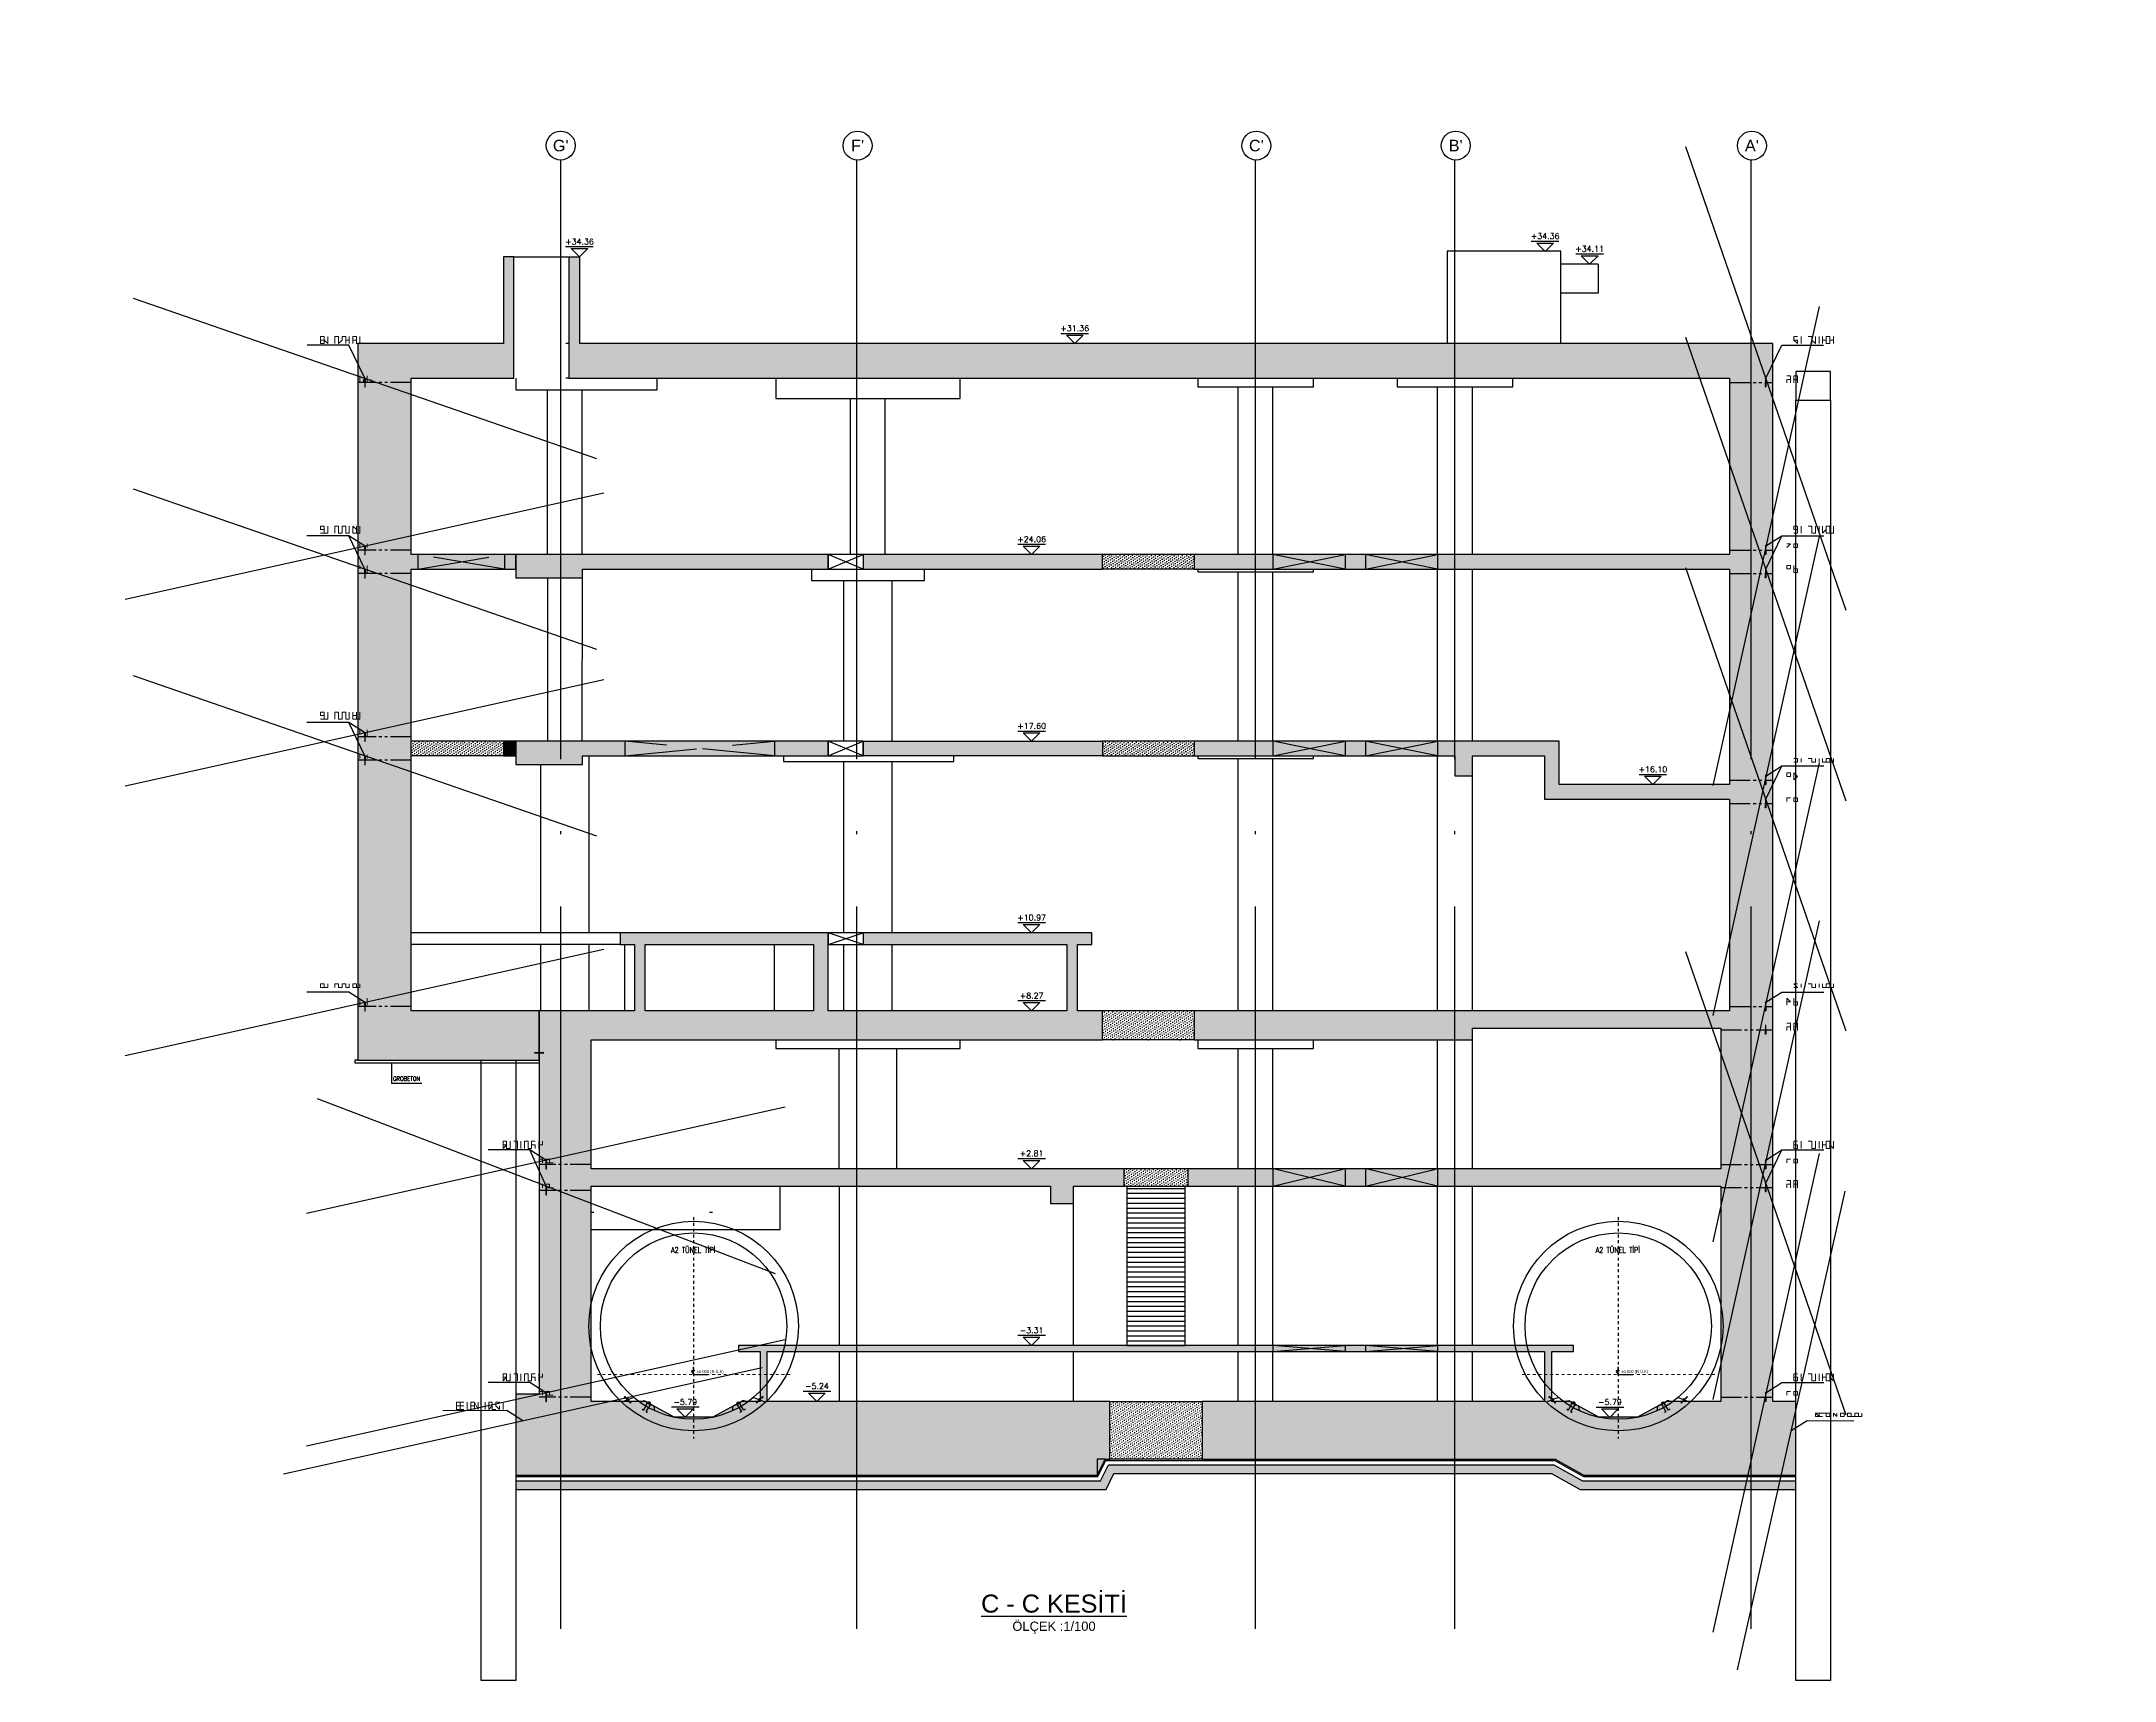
# Model space of a CAD drawing. Header units: millimetres. Extents: x 400382 to 401500, y 4543975 to 4544133.
# Drawn here: x 401042.1 to 401113.9, y 4544007.9 to 4544064.7 of the extents above; entities that cross this region are included whole.
import ezdxf
from ezdxf.enums import TextEntityAlignment as Align

# ---------------------------------------------------------------- set-up
doc = ezdxf.new("R2010")
doc.units = ezdxf.units.MM
for name, pattern in [('ACAD_ISO05W100', [33, 24, -3, 0, -3, 0, -3]), ('AKS', [3, 2.5, -0.25, 0, -0.25]), ('CIZGI', [0.4, 0.25, -0.15]), ('CONTINU', [0]), ('DASHDOT', [1, 0.5, -0.25, 0, -0.25]), ('DASHDOT2', [0.5, 0.25, -0.125, 0, -0.125]), ('Dot', [4, 0, -4]), ('HIDDEN', [0.375, 0.25, -0.125])]:
    doc.linetypes.add(name, pattern=pattern)
for name, color, linetype in [('aks prota', 2, 'AKS'), ('AXIS', 8, 'DASHDOT2'), ('caks prota', 4, 'Continuous'), ('görünüş prota', 4, 'Continuous'), ('inşaat derzi prota', 11, 'Continuous'), ('KALIP', 1, 'Continuous'), ('kesik prota', 2, 'CIZGI'), ('kesit prota', 1, 'Continuous'), ('kesit tarama prota', 252, 'Continuous'), ('KOT', 7, 'Continuous'), ('kot prota', 4, 'Continuous'), ('LINE V2', 7, 'Continuous'), ('merdiven prota', 2, 'Continuous'), ('not prota', 2, 'Continuous'), ('not çizgisi prota', 4, 'Continuous'), ('OLCU', 5, 'Continuous'), ('PRT-CST-rc_level', 6, 'Continuous'), ('PRT-CST-rc_levermark', 4, 'Continuous'), ('st_s_not yazısı', 6, 'Continuous'), ('st_s_not çizgisi', 4, 'CIZGI'), ('st_s_su tutucu', 2, 'Continuous'), ('st_s_ölçü', 4, 'Continuous'), ('t35 prota', 3, 'Continuous'), ('taks prota', 7, 'Continuous'), ('tplan prota', 7, 'Continuous'), ('WATER STOP_B', 5, 'Continuous')]:
    doc.layers.add(name, color=color, linetype=linetype)
doc.layers.add('PRT-Geo-Axis', color=12, linetype='DASHDOT', lineweight=18)
doc.layers.add('PRT-KD-kazik', color=172, linetype='Continuous', lineweight=25)
doc.styles.add('Arial', font='Arial.ttf')
doc.styles.add('NOT', font='romanstw.shx')
doc.styles.add('OLCU', font='romanstw.shx')
doc.styles.add('SIMPLXTW', font='simplxtw.shx', dxfattribs={"width": 0.6, "height": 125})
doc.styles.add('TAKS', font='Arial Unicode.ttf')
doc.styles.add('TEXT250', font='romanstw.shx', dxfattribs={"width": 0.8, "height": 25})
doc.styles.add('TUNNELCONSULT', font='Arial.ttf')
doc.dimstyles.new('1-50', dxfattribs={"dimtxt": 10, "dimasz": 4, "dimexe": 4, "dimexo": 8, "dimgap": 4, "dimtad": 1, "dimdec": 1, "dimrnd": 0.05, "dimzin": 9, "dimdsep": 46, "dimtxsty": 'OLCU', "dimblk1": 'OBLIQUE', "dimblk2": 'OBLIQUE', "dimsah": 1, "dimcen": 2, "dimdle": 4, "dimclrd": 4, "dimclre": 4, "dimclrt": 3, "dimadec": 1, "dimazin": 0, "dimtfac": 1, "dimtdec": 1, "dimtix": 1, "dimtmove": 2, "dimatfit": 3, "dimldrblk": 'OBLIQUE', "dimfxl": 1, "dimtvp": 1, "dimtolj": 1, "dimtzin": 1, "dimarcsym": 0})
pattern_1 = [(36.00000000000852, (401120.522101341, 4543709.659362201), (-0.01454759243649026, 0.08754345112886382), [0, -0.07937499999999999])]

# ---------------------------------------------------------------- blocks, each defined once
blk = doc.blocks.new('KOTK5')
at = {"layer": 'PRT-CST-rc_levermark'}
blk.add_line((216.6666666667443, 160), (-213.3333333332557, 160), dxfattribs=at)
blk.add_lwpolyline([(130, 130), (-130, 130), (0, 0)], close=True, dxfattribs=at)
at = {"layer": 'PRT-CST-rc_level', "style": 'OLCU'}
blk.add_attdef('000.00', text='', height=90, dxfattribs=at).set_placement((0, 193.1381784435362), align=Align.CENTER)
blk = doc.blocks.new('D')
at = {"layer": 'st_s_su tutucu', "linetype": 'CONTINU', "ltscale": 0.2}
for p, q in [((-39987.83090962706, 52508.18991963421), (-39992.63090966878, 52508.18991966914)), ((-39992.63090966878, 52508.18991966914), (-39992.63090980848, 52507.38991968935)), ((-39992.63090980848, 52507.38991968935), (-39990.63090962501, 52506.05655179494)), ((-39992.63090980848, 52448.98991960261), (-39990.63090962501, 52450.32328749701)), ((-39992.63090966878, 52448.18991962282), (-39992.63090980848, 52448.98991960261)), ((-39987.83090962706, 52448.18991965774), (-39992.63090966878, 52448.18991962282)), ((-39990.63090992199, 52478.65671955824), (-39991.93117670823, 52478.6567195757)), ((-39991.93117670823, 52478.6567195757), (-39991.93117659182, 52477.72311959402)), ((-39991.93117659182, 52477.72311959402), (-39990.63090987367, 52477.72311951835)), ((-39990.6309096902, 52498.50671976196), (-39991.53117650332, 52498.50671977942)), ((-39991.53117650332, 52498.50671977942), (-39991.53117639622, 52497.87311976865)), ((-39991.53117639622, 52497.87311976865), (-39990.63090970417, 52497.87311978029)), ((-39990.63090980196, 52488.50671968629), (-39991.53117661508, 52488.50671963972)), ((-39991.53117661508, 52488.50671963972), (-39991.53117662905, 52487.87311965806)), ((-39991.53117662905, 52487.87311965806), (-39990.630909937, 52487.87311964059)), ((-39991.53117661508, 52467.87311965223), (-39991.53117662905, 52468.5067196339)), ((-39991.53117662905, 52468.5067196339), (-39990.630909937, 52468.50671965136)), ((-39990.63090980196, 52467.87311960567), (-39991.53117661508, 52467.87311965223)), ((-39991.53117650332, 52457.87311951254), (-39991.53117639622, 52458.50671952331)), ((-39991.53117639622, 52458.50671952331), (-39990.63090970417, 52458.50671951166)), ((-39990.6309096902, 52457.87311953), (-39991.53117650332, 52457.87311951254)), ((-39990.63090962501, 52506.05655179494), (-39990.6309096902, 52498.50671976196)), ((-39990.63090970417, 52497.87311978029), (-39990.63090980196, 52488.50671968629)), ((-39990.630909937, 52487.87311964059), (-39990.63090992199, 52478.65671955824)), ((-39990.630909937, 52468.50671965136), (-39990.63090992199, 52477.72311973372)), ((-39990.63090970417, 52458.50671951166), (-39990.63090980196, 52467.87311960567)), ((-39990.63090962501, 52450.32328749701), (-39990.6309096902, 52457.87311953)), ((-39989.83090974534, 52506.05655187643), (-39987.83090964103, 52507.38991968935)), ((-39989.83090955907, 52498.50671965136), (-39989.83090974534, 52506.05655187643)), ((-39988.9306429881, 52498.50671966883), (-39989.83090955907, 52498.50671965136)), ((-39989.83090992229, 52488.50671961062), (-39989.83090981984, 52497.87311973373)), ((-39989.83090981984, 52497.87311973373), (-39988.93064300207, 52497.87311962313)), ((-39988.93064335132, 52488.50671965136), (-39989.83090992229, 52488.50671961062)), ((-39989.83091007002, 52478.65671960481), (-39989.8309099316, 52487.87311978029)), ((-39989.8309099316, 52487.87311978029), (-39988.93064311383, 52487.87311964059)), ((-39988.53064343977, 52478.65671965137), (-39989.83091007002, 52478.65671960481)), ((-39989.83090998934, 52477.72311965805), (-39988.53064344908, 52477.72311964058)), ((-39989.83091007002, 52477.72311968715), (-39989.8309099316, 52468.50671951166)), ((-39989.8309099316, 52468.50671951166), (-39988.93064311383, 52468.50671965136)), ((-39988.93064335132, 52467.87311964059), (-39989.83090992229, 52467.87311968134)), ((-39989.83090992229, 52467.87311968134), (-39989.83090981984, 52458.50671955823)), ((-39989.83090981984, 52458.50671955823), (-39988.93064300207, 52458.50671966883)), ((-39988.9306429881, 52457.87311962313), (-39989.83090955907, 52457.87311964059)), ((-39989.83090955907, 52457.87311964059), (-39989.83090974534, 52450.32328741552)), ((-39989.83090974534, 52450.32328741552), (-39987.83090964103, 52448.98991960261)), ((-39988.93064300207, 52497.87311962313), (-39988.9306429881, 52498.50671966883)), ((-39988.93064311383, 52487.87311964059), (-39988.93064335132, 52488.50671965136)), ((-39988.93064311383, 52468.50671965136), (-39988.93064335132, 52467.87311964059)), ((-39988.93064300207, 52458.50671966883), (-39988.9306429881, 52457.87311962313)), ((-39988.53064344908, 52477.72311964058), (-39988.53064343977, 52478.65671965137)), ((-39987.83090964103, 52507.38991968935), (-39987.83090962706, 52508.18991963421)), ((-39987.83090964103, 52448.98991960261), (-39987.83090962706, 52448.18991965774))]:
    blk.add_line(p, q, dxfattribs=at)
blk = doc.blocks.new('_Oblique')
at = {"layer": 'st_s_ölçü', "lineweight": -2}
blk.add_line((-0.5, -0.5), (0.5, 0.5), dxfattribs=at)
blk = doc.blocks.new('KESITKOT')
at = {"layer": 'KOT', "linetype": 'Continuous'}
h = blk.add_hatch(dxfattribs=at)
h.set_pattern_fill('ANSI31', color=5, scale=200, angle=45, style=0)
h.set_pattern_definition([(90, (63253.65262141547, -35392.01672234735), (25, 5.329070518200751e-15), [])])
h.paths.add_polyline_path([(-149.9999999999854, 259.8076211353182), (1.455191522836685e-11, 259.8076211353182), (1.455191522836685e-11, 0)])
at = {"layer": 'KOT', "color": 4, "linetype": 'Continuous'}
for p, q in [((75, 259.8076211353182), (-150, 259.8076211353182)), ((0, 0), (-150, 259.8076211353182)), ((0, 0), (0, 519.6152422706364)), ((0, 0), (1000.000000000007, 0))]:
    blk.add_line(p, q, dxfattribs=at)
at = {"layer": 'KOT', "color": 7, "linetype": 'Continuous', "style": 'SIMPLXTW', "width": 0.7}
blk.add_attdef('%%P0.000', (216.1604628276546, 100), '', height=200, dxfattribs=at)
blk = doc.blocks.new('A$C05c5180b')
at = {"layer": 'AXIS', "color": 8, "linetype": 'DASHDOT', "ltscale": 3}
blk.add_line((909.3912549589586, 7722.44834685266), (909.3912549589586, 60.11717005832179), dxfattribs=at)
at = {"layer": 'KALIP'}
for p, q in [((-1158.216603603883, 1480.347913935642), (-1584.995128196402, 1325.013234358143)), ((2976.999113512487, 1480.347913935642), (3403.777638114319, 1325.013234358143)), ((-955.1455081848253, 1323.956508458934), (-805.5578237442824, 1383.127896259837)), ((-805.5578237442824, 1383.127896259837), (-459.0858499222377, 1183.234996546445)), ((-435.4375488256046, 1024.117156507506), (-459.0858499222377, 1183.234996546445)), ((2254.126142296038, 1024.083354348644), (2277.779467113636, 1183.234996546445)), ((2624.251440935739, 1383.127896259837), (2277.779467113636, 1183.234996546445)), ((2773.87997485706, 1323.94034990633), (2624.251440935739, 1383.127896259837))]:
    blk.add_line(p, q, dxfattribs=at)
at = {"layer": 'KALIP', "elevation": 1.568325220887654e-10}
for points in [[(-638.3178820060275, 1332.820720274904), (-658.307197091257, 1298.173479363119), (-606.3364765754086, 1268.18941344331), (-586.3470859328227, 1302.836785317777)], [(2457.011499197484, 1332.820720274904), (2477.000814282655, 1298.173479363119), (2425.030093766836, 1268.18941344331), (2405.04070312425, 1302.836785317777)]]:
    blk.add_lwpolyline(points, close=True, dxfattribs=at)
at = {"layer": 'KALIP'}
for radius in [3625.000000001637, 3225.000000001637]:
    blk.add_circle((909.3912549589586, 3955.348112577434), radius, dxfattribs=at)
at = {"layer": 'LINE V2', "color": 4, "elevation": 1.568325220887654e-10}
for points in [[(-861.3635213346279, 1086.293389983126, 0.9999999999999999), (-818.0545246068796, 1061.306777518941), (-695.6201235323388, 1273.5208614851, -0.414213562373095), (-668.3018798556004, 1280.849815190537), (-616.3310837822792, 1250.865880233527, -0.414213562373095), (-609.0021300768421, 1223.547636556745), (-731.436531151383, 1011.3335525906, 0.9999999999999999), (-688.1275344195601, 986.3469401240873, -0.9999999999999999)], [(2680.057138526085, 1086.293389983126, -0.9999999999999999), (2636.748141798336, 1061.306777518941), (2514.313740723795, 1273.5208614851, 0.414213562373095), (2486.995497046999, 1280.849815190537), (2435.024700973678, 1250.865880233527, 0.414213562373095), (2427.695747268241, 1223.547636556745), (2550.130148342781, 1011.3335525906, -0.9999999999999999), (2506.821151611017, 986.3469401240873, 0.9999999999999999)]]:
    blk.add_lwpolyline(points, format="xyb", dxfattribs=at)
for points in [[(-728.9344752744364, 1315.831072640387), (-555.6984883634141, 1215.884622783684), (-545.7038433777343, 1233.208221474786), (-718.9398302887857, 1333.154671331489)], [(2547.628092465893, 1315.831072640387), (2374.392105554842, 1215.884622783684), (2364.397460569191, 1233.208221474786), (2537.633447480213, 1333.154671331489)]]:
    blk.add_lwpolyline(points, close=True, dxfattribs=at)
at = {"layer": 'PRT-Geo-Axis', "linetype": 'DASHDOT', "ltscale": 3}
blk.add_line((4252.075579508499, 2280.348112586751), (-2415.337623733329, 2280.348112586747), dxfattribs=at)
at = {"layer": 'WATER STOP_B', "color": 3}
for points in [[(-1339.394592402969, 1404.533478117613, 0.5773502691895264), (-1338.563254702429, 1407.896345588633), (-1367.678902246902, 1435.901010371617, 0.5773502691896774), (-1371.006899756656, 1434.939536203816), (-1377.564772060156, 1408.412102845774, -0.5773502691898074), (-1380.892769569866, 1407.450628678002), (-1419.009971933134, 1444.113370697327), (-1423.690610489663, 1439.247044906377), (-1427.115489067583, 1442.541238392889), (-1422.434850510894, 1447.407564183657), (-1449.637249548163, 1473.571985399685), (-1454.317888104735, 1468.705659608793), (-1457.742766682612, 1471.999853095287), (-1453.062128125937, 1476.866178886157), (-1470.262310319697, 1493.410043686126), (-1487.868070861383, 1489.531594276574), (-1492.192412500066, 1493.690929486813), (-1467.236401238682, 1519.636979319323), (-1462.912059599825, 1515.477644109124), (-1466.102975109548, 1497.734385325213), (-1448.902792915716, 1481.190520524946), (-1444.222154359217, 1486.056846315747), (-1440.797275781253, 1482.762652829184), (-1445.477914337811, 1477.896327038306), (-1418.275515300644, 1451.731905822464), (-1413.594876744086, 1456.598231613334), (-1410.169998166166, 1453.304038126793), (-1414.850636722724, 1448.43771233593), (-1383.391193850926, 1418.178685792212, 0.5773502691899163), (-1380.06319634126, 1419.140159959941), (-1373.78243660451, 1444.546637494404, -0.5773502691894145), (-1370.454439094799, 1445.508111662122), (-1328.855492504255, 1405.496480362697, -0.5773502691898413), (-1329.686830204781, 1402.133612891666), (-1354.829865038613, 1394.86967161149, 0.5773502691890604), (-1355.661202739095, 1391.506804140474), (-1324.201759867297, 1361.247777596687), (-1319.521121310696, 1366.114103387543), (-1316.096242732703, 1362.819909901027), (-1320.776881289363, 1357.953584110179), (-1293.574482252297, 1331.789162894293), (-1288.893843695594, 1336.655488685061), (-1285.468965117645, 1333.361295198512), (-1290.149603674334, 1328.494969407708), (-1272.949421480414, 1311.951104607484), (-1255.343660938932, 1315.829554017389), (-1251.019319300191, 1311.67021880703), (-1275.975330561603, 1285.724168974415), (-1280.299672200374, 1289.88350418468), (-1277.108756690868, 1307.626762968932), (-1294.308938884627, 1324.170627768959), (-1298.989577441171, 1319.304301978085), (-1302.414456019018, 1322.598495464601), (-1297.733817462387, 1327.464821255366), (-1324.936216499598, 1353.629242471434), (-1329.616855056142, 1348.762916680564), (-1333.041733634003, 1352.05711016705), (-1328.361095077344, 1356.923435957873), (-1366.478297440597, 1393.586177977104, -0.5773502691892097), (-1365.646959740101, 1396.949045448149)], [(3158.177102320886, 1404.533478117613, -0.5773502691895264), (3157.345764620346, 1407.896345588633), (3186.461412164819, 1435.901010371617, -0.5773502691896774), (3189.789409674573, 1434.939536203816), (3196.347281978073, 1408.412102845774, 0.5773502691898074), (3199.675279487783, 1407.450628678002), (3237.792481851051, 1444.113370697327), (3242.47312040758, 1439.247044906377), (3245.8979989855, 1442.541238392889), (3241.217360428811, 1447.407564183657), (3268.41975946608, 1473.571985399685), (3273.100398022652, 1468.705659608793), (3276.525276600529, 1471.999853095287), (3271.844638043855, 1476.866178886157), (3289.044820237614, 1493.410043686126), (3306.6505807793, 1489.531594276574), (3310.974922417983, 1493.690929486813), (3286.0189111566, 1519.636979319323), (3281.694569517742, 1515.477644109124), (3284.885485027466, 1497.734385325213), (3267.685302833634, 1481.190520524946), (3263.004664277134, 1486.056846315747), (3259.57978569917, 1482.762652829184), (3264.260424255728, 1477.896327038306), (3237.058025218561, 1451.731905822464), (3232.377386662003, 1456.598231613334), (3228.952508084083, 1453.304038126793), (3233.633146640641, 1448.43771233593), (3202.173703768844, 1418.178685792212, -0.5773502691899163), (3198.845706259177, 1419.140159959941), (3192.564946522427, 1444.546637494404, 0.5773502691894145), (3189.236949012717, 1445.508111662122), (3147.638002422173, 1405.496480362697, 0.5773502691898413), (3148.469340122698, 1402.133612891666), (3173.61237495653, 1394.86967161149, -0.5773502691890604), (3174.443712657012, 1391.506804140474), (3142.984269785215, 1361.247777596687), (3138.303631228613, 1366.114103387543), (3134.87875265062, 1362.819909901027), (3139.55939120728, 1357.953584110179), (3112.356992170215, 1331.789162894293), (3107.676353613511, 1336.655488685061), (3104.251475035562, 1333.361295198512), (3108.932113592251, 1328.494969407708), (3091.731931398332, 1311.951104607484), (3074.126170856849, 1315.829554017389), (3069.801829218108, 1311.67021880703), (3094.75784047952, 1285.724168974415), (3099.082182118291, 1289.88350418468), (3095.891266608785, 1307.626762968932), (3113.091448802545, 1324.170627768959), (3117.772087359088, 1319.304301978085), (3121.196965936935, 1322.598495464601), (3116.516327380305, 1327.464821255366), (3143.718726417515, 1353.629242471434), (3148.399364974059, 1348.762916680564), (3151.824243551921, 1352.05711016705), (3147.143604995261, 1356.923435957873), (3185.260807358514, 1393.586177977104, 0.5773502691892097), (3184.429469658018, 1396.949045448149)]]:
    blk.add_lwpolyline(points, format="xyb", close=True, dxfattribs=at)
at = {"layer": 'OLCU'}
ref = blk.add_blockref('KESITKOT', (909.3912549589586, 2280.348112586749), dxfattribs=dict(at, xscale=0.4999999999987873, yscale=0.4999999999987873, zscale=0.4999999999987873))
ref.add_attrib('%%P0.000', '%%P0.000 (R.Ü.K)', (1017.471486372786, 2330.348112586749), dxfattribs={"layer": 'KOT', "color": 1, "linetype": 'Continuous', "height": 100, "style": 'TUNNELCONSULT'})
at = {"layer": 'not prota', "style": 'TEXT250', "width": 0.7}
blk.add_text('A2 TÜNEL TİPİ', height=200, dxfattribs=at).set_placement((891.3685132012033, 6585.382700727812), align=Align.MIDDLE_CENTER)

msp = doc.modelspace()

# ---------------------------------------------------------------- hatches: boundary and pattern name
at = {"layer": 'kesit tarama prota'}
h = msp.add_hatch(color=256, dxfattribs=at)
h.dxf.hatch_style = 1
h.paths.add_polyline_path([(401054.9299804436, 4544052.99916485), (401058.4731372634, 4544052.99916485), (401058.4735789362, 4544057.199164851), (401058.1252085764, 4544057.199164851), (401058.1252085764, 4544054.199164851), (401053.0758784772, 4544054.199164851), (401053.0758784772, 4544029.409164851), (401059.3492861462, 4544029.409164851), (401059.3492861462, 4544031.109164851), (401054.9299804436, 4544031.109164851), (401054.9299804436, 4544046.399164851), (401058.5507142076, 4544046.399164851), (401058.5507142076, 4544046.899164851), (401054.9299804436, 4544046.899164851)])
h = msp.add_hatch(color=256, dxfattribs=at)
h.dxf.hatch_style = 1
h.paths.add_polyline_path([(401060.7509246115, 4544054.199164851), (401060.7509246115, 4544057.199164851), (401060.3801042184, 4544057.199164851), (401060.3801042184, 4544052.99916485), (401089.0492861494, 4544052.99916485), (401093.0492861494, 4544052.99916485), (401100.5492876982, 4544052.99916485), (401100.5492876982, 4544046.899164851), (401082.0260924294, 4544046.899164851), (401082.0260924294, 4544046.399164851), (401100.5492876982, 4544046.399164851), (401100.5492876982, 4544038.939164851), (401094.6492876983, 4544038.939164851), (401094.6492876983, 4544040.439164851), (401082.0260924294, 4544040.439164851), (401082.0260924294, 4544039.939164851), (401091.0492861459, 4544039.939164851), (401091.0492861459, 4544039.239164851), (401091.6492861463, 4544039.239164851), (401091.6492861463, 4544039.939164851), (401094.1492876983, 4544039.939164851), (401094.1492876983, 4544038.439164851), (401100.5492876982, 4544038.439164851), (401100.5492876982, 4544031.109164851), (401082.0260924294, 4544031.109164851), (401082.0260924294, 4544030.109164851), (401091.6492861463, 4544030.109164851), (401091.6492861463, 4544030.509164851), (401100.2492876982, 4544030.509164851), (401100.2492876982, 4544025.649164851), (401081.7993163501, 4544025.649164851), (401081.7993163501, 4544025.049164851), (401100.2492876982, 4544025.049164851), (401100.2492876982, 4544017.599164851), (401098.3586209968, 4544017.599164851), (401097.3693314567, 4544017.049164851), (401096.0292422033, 4544017.049164851), (401095.0399526632, 4544017.599164851), (401094.3987081731, 4544017.599164851), (401094.3987081731, 4544019.329164851), (401095.149286146, 4544019.329164851), (401095.149286146, 4544019.529164851), (401066.2492861459, 4544019.529164851), (401066.2492861459, 4544019.329164851), (401066.9987089769, 4544019.329164851), (401066.9987089769, 4544017.599164851), (401066.3586180345, 4544017.599164851), (401065.3693284944, 4544017.049164851), (401064.029239241, 4544017.049164851), (401063.0399497007, 4544017.599164851), (401061.149286146, 4544017.599164851), (401061.149286146, 4544025.049164851), (401077.0492861459, 4544025.049164851), (401077.0492861459, 4544024.449164851), (401077.8492967125, 4544024.449164851), (401077.8492967125, 4544025.049164851), (401079.5993163469, 4544025.049164851), (401079.5993163469, 4544025.649164851), (401061.1509348645, 4544025.649164851), (401061.1509348645, 4544030.109164851), (401078.850513363, 4544030.109164851), (401078.850513363, 4544031.109164851), (401077.9826482239, 4544031.109164851), (401077.9826482239, 4544033.409164851), (401078.477075415, 4544033.409164851), (401078.477075415, 4544033.809164851), (401070.5662403584, 4544033.809164851), (401070.5662403584, 4544033.409164851), (401077.6118278303, 4544033.409164851), (401077.6118278303, 4544031.109164851), (401069.3551557653, 4544031.109164851), (401069.3551557653, 4544033.809164851), (401062.1609781119, 4544033.809164851), (401062.1609781119, 4544033.409164851), (401062.6554053032, 4544033.409164851), (401062.655405303, 4544031.109164851), (401059.3492861462, 4544031.109164851), (401059.3492861462, 4544017.851146451), (401058.5492877001, 4544017.851146449), (401058.5492877001, 4544015.049164851), (401078.6624856114, 4544015.049164851), (401078.9374856113, 4544015.599164851), (401079.0993163469, 4544015.599164851), (401079.0993163469, 4544017.599164851), (401067.2487089694, 4544017.599164851), (401067.2487089694, 4544019.329164851), (401094.1487081803, 4544019.329164851), (401094.1487081803, 4544017.599164851), (401082.2993163501, 4544017.599164851), (401082.2993163501, 4544015.599164851), (401094.5213753022, 4544015.599164851), (401095.5106648423, 4544015.049164851), (401097.8879088177, 4544015.049164851), (401098.8771983581, 4544015.049164851), (401102.8492874843, 4544015.049164851), (401102.8492874843, 4544017.59916485), (401102.0492876982, 4544017.59916485), (401102.0492876982, 4544054.199164851)])
h.paths.add_polyline_path([(401068.8447652801, 4544033.409164851), (401068.8447652801, 4544031.109164851), (401063.0262256961, 4544031.109164851), (401063.0262256961, 4544033.409164851)], flags=16)
h = msp.add_hatch(color=256, dxfattribs=at)
h.dxf.hatch_style = 1
h.paths.add_polyline_path([(401060.8497190522, 4544046.399164851), (401069.3551557653, 4544046.399164851), (401069.3551557653, 4544046.899164851), (401058.5507142076, 4544046.899164851), (401058.5507142076, 4544046.099164851), (401060.8497190522, 4544046.099164851)])
h = msp.add_hatch(color=256, dxfattribs=at)
h.dxf.hatch_style = 1
h.paths.add_polyline_path([(401078.850513363, 4544046.899164851), (401070.5662403584, 4544046.899164851), (401070.5662403584, 4544046.399164851), (401078.850513363, 4544046.399164851)])
h = msp.add_hatch(dxfattribs=at)
h.set_pattern_fill('DOTS', color=2, scale=0.04999999999999999, angle=36.00000000002025)
h.set_pattern_definition(pattern_1)
h.paths.add_polyline_path([(401082.0260924294, 4544046.899164851), (401078.850513363, 4544046.899164851), (401078.850513363, 4544046.399164851), (401082.0260924294, 4544046.399164851)])
h = msp.add_hatch(dxfattribs=at)
h.set_pattern_fill('DOTS', color=2, scale=0.04999999999999999, angle=36.00000000002025)
h.set_pattern_definition(pattern_1)
h.paths.add_polyline_path([(401058.1219979627, 4544039.939164851), (401058.1219979627, 4544040.439164851), (401054.9299804436, 4544040.439164851), (401054.9299804436, 4544039.939164851)])
h = msp.add_hatch(color=256, dxfattribs=at)
h.dxf.hatch_style = 1
h.paths.add_polyline_path([(401058.1219979627, 4544039.939164851), (401058.5512095594, 4544039.939164851), (401058.5512095594, 4544040.439164851), (401058.1219979627, 4544040.439164851)])
h = msp.add_hatch(color=256, dxfattribs=at)
h.dxf.hatch_style = 1
h.paths.add_polyline_path([(401060.8497190522, 4544039.939164851), (401069.3551557653, 4544039.939164851), (401069.3551557653, 4544040.439164851), (401058.5512095594, 4544040.439164851), (401058.5512095594, 4544039.639164851), (401060.8497190522, 4544039.639164851)])
h = msp.add_hatch(color=256, dxfattribs=at)
h.dxf.hatch_style = 1
h.paths.add_polyline_path([(401078.850513363, 4544040.439164851), (401070.5662403584, 4544040.439164851), (401070.5662403584, 4544039.939164851), (401078.850513363, 4544039.939164851)])
h = msp.add_hatch(dxfattribs=at)
h.set_pattern_fill('DOTS', color=2, scale=0.04999999999999999, angle=36.00000000002025)
h.set_pattern_definition(pattern_1)
h.paths.add_polyline_path([(401082.0260924294, 4544040.439164851), (401078.850513363, 4544040.439164851), (401078.850513363, 4544039.939164851), (401082.0260924294, 4544039.939164851)])
h = msp.add_hatch(dxfattribs=at)
h.set_pattern_fill('DOTS', color=2, scale=0.04999999999999999, angle=36.00000000002025)
h.set_pattern_definition(pattern_1)
h.paths.add_polyline_path([(401082.0260924294, 4544031.109164851), (401078.850513363, 4544031.109164851), (401078.850513363, 4544030.109164851), (401082.0260924294, 4544030.109164851)])
h = msp.add_hatch(dxfattribs=at)
h.set_pattern_fill('DOTS', color=2, scale=0.04999999999999999, angle=36.00000000002025)
h.set_pattern_definition(pattern_1)
h.paths.add_polyline_path([(401081.7993163501, 4544025.649164851), (401079.5993163469, 4544025.649164851), (401079.5993163469, 4544025.049164851), (401081.7993163501, 4544025.049164851)])
h = msp.add_hatch(dxfattribs=at)
h.set_pattern_fill('DOTS', color=2, scale=0.04999999999999999, angle=36.00000000002025)
h.set_pattern_definition(pattern_1)
h.paths.add_polyline_path([(401082.2993163501, 4544017.599164851), (401079.0993163469, 4544017.599164851), (401079.0993163469, 4544015.599164851), (401082.2993163501, 4544015.599164851)])
h = msp.add_hatch(dxfattribs=at)
h.set_pattern_fill('AR-CONC', color=253, scale=0.001, angle=3.428637946617671e-11)
h.set_pattern_definition([(50.00000000003427, (401279.7397974755, 4543709.659362201), (0.1821846689960135, -0.01593908553879405), [0.01905, -0.20955]), (355.0000000000343, (401279.7397974755, 4543709.659362201), (-0.03524342142508365, 0.1910568452390141), [0.01524, -0.16764058417]), (100.4514447000342, (401279.7549794824, 4543709.658033947), (0.1469412470902485, 0.1751177519122831), [0.01619000879999999, -0.1780902445999997]), (46.18420000003428, (401279.7397974755, 4543709.710162201), (0.2710790408921551, -0.04204232793256493), [0.028575, -0.314325]), (96.6355576100341, (401279.7623873753, 4543709.7066587), (0.2374041340513549, 0.2474261245978636), [0.02428502313999998, -0.2671356081599997]), (351.1841511700343, (401279.7397974755, 4543709.710162201), (0.237404134064829, 0.2474261245856747), [0.02285996707, -0.25145973192]), (21.00000000003428, (401279.7651974754, 4543709.6974622), (0.1516143912691937, -0.1022651981869969), [0.01905, -0.20955]), (326.0000000000343, (401279.7651974754, 4543709.6974622), (0.06180202834753685, 0.1841879661223562), [0.01524, -0.16764]), (71.45144500003427, (401279.777832008, 4543709.6889401), (0.2134164192786671, 0.08192276888603296), [0.0161900088, -0.1780899376]), (37.50000000003422, (401279.7397974755, 4543709.659362201), (0.00308860325054122, 0.08455503887315496), [0, -0.1656079999999995, 0, -0.1701799999999995, 0, -0.1682749999999995]), (7.500000000034292, (401279.7397974755, 4543709.659362201), (0.0668196625102458, 0.1001805748181595), [0, -0.09702799999999993, 0, -0.1617979999999999, 0, -0.06413499999999997]), (327.5000000000343, (401279.6831554754, 4543709.659362201), (0.1355905951668748, -0.005728743992592289), [0, -0.0635, 0, -0.19812, 0, -0.26289]), (317.5000000000343, (401279.6577554755, 4543709.659362201), (0.1481291813860028, 0.02542649103342167), [0, -0.08255000000000001, 0, -0.131572, 0, -0.18669])])
h.paths.add_polyline_path([(401063.4588041438, 4544014.849164851), (401062.0162732191, 4544014.851146451), (401058.5492877015, 4544014.851146451), (401058.5492877015, 4544014.551146451), (401061.938486615, 4544014.551146451), (401063.3810175397, 4544014.549164851), (401078.9715026058, 4544014.549164851), (401079.2465026057, 4544015.099164851), (401094.3917309619, 4544015.099164851), (401095.381020502, 4544014.549164851), (401098.0175531581, 4544014.549164851), (401099.0068426982, 4544014.549164851), (401102.8492874843, 4544014.549164851), (401102.8492874843, 4544014.849164851), (401098.929056094, 4544014.849164851), (401097.9397665539, 4544014.849164851), (401095.4588071061, 4544014.849164851), (401094.469517566, 4544015.399164851), (401079.0610924091, 4544015.399164851), (401078.7860924092, 4544014.849164851)])

# ---------------------------------------------------------------- linework, layer by layer
at = {"layer": 'aks prota', "ltscale": 10}
for p, q in [((401060.099286146, 4544009.724315195), (401060.099286146, 4544060.552820121)), ((401070.349286146, 4544009.724315195), (401070.349286146, 4544060.552820121)), ((401084.149286146, 4544009.724315195), (401084.149286146, 4544060.552820121)), ((401091.0492861459, 4544009.724315195), (401091.0492861459, 4544060.552820121)), ((401101.2992876982, 4544009.724315195), (401101.2992876982, 4544060.552820121))]:
    msp.add_line(p, q, dxfattribs=at)
at = {"layer": 'caks prota', "ltscale": 0.05}
for centre in [(401060.099286146, 4544061.052820121), (401070.3739978529, 4544061.052209079), (401084.173997853, 4544061.052209079), (401091.0739978529, 4544061.052209079), (401101.3239994051, 4544061.052209079)]:
    msp.add_circle(centre, 0.5, dxfattribs=at)
at = {"layer": 'görünüş prota'}
for p, q in [((401059.6481105753, 4544046.899164851), (401059.6481105753, 4544052.599164851)), ((401060.8481105755, 4544046.899164851), (401060.8481105755, 4544052.599164851)), ((401070.1313465599, 4544046.899164851), (401070.1313465599, 4544052.299164851)), ((401071.33134656, 4544046.899164851), (401071.33134656, 4544052.299164851)), ((401083.5492861459, 4544046.899164851), (401083.5492861459, 4544052.699164851)), ((401084.7492861459, 4544046.899164851), (401084.7492861459, 4544052.699164851)), ((401090.4492861463, 4544046.899164851), (401090.4492861463, 4544052.699164851)), ((401091.6492861463, 4544046.899164851), (401091.6492861463, 4544052.699164851)), ((401070.5662403584, 4544046.899164851), (401070.5662403584, 4544046.399164851)), ((401083.5492861459, 4544040.439164851), (401083.5492861459, 4544046.299164851)), ((401084.7492861459, 4544040.439164851), (401084.7492861459, 4544046.299164851)), ((401090.4492861463, 4544040.439164851), (401090.4492861463, 4544046.399164851)), ((401091.6492861463, 4544040.439164851), (401091.6492861463, 4544046.399164851)), ((401059.6487189552, 4544040.439164851), (401059.6487189552, 4544046.099164851)), ((401060.8481101734, 4544040.439164851), (401060.8497190522, 4544046.099164851)), ((401069.901474888, 4544040.439164851), (401069.901474888, 4544045.99916485)), ((401071.5664606609, 4544040.439164851), (401071.5664606609, 4544045.99916485)), ((401061.0807382821, 4544033.809164851), (401061.0807382821, 4544039.939164851)), ((401070.5662403584, 4544040.439164851), (401070.5662403584, 4544039.939164851)), ((401083.5492861459, 4544031.109164851), (401083.5492861459, 4544039.839164851)), ((401084.7492861461, 4544031.109164851), (401084.7492861461, 4544039.839164851)), ((401090.4492861463, 4544031.109164851), (401090.4492861463, 4544039.939164851)), ((401059.4141442869, 4544033.809164851), (401059.4141442869, 4544039.639164851)), ((401069.8985038856, 4544033.809164851), (401069.8985038856, 4544039.739164851)), ((401071.5664606609, 4544033.809164851), (401071.5664606609, 4544039.739164851)), ((401091.6492861463, 4544031.109164851), (401091.6492861463, 4544039.239164851)), ((401062.1609781119, 4544033.809164851), (401054.9299804436, 4544033.809164851)), ((401062.1609781119, 4544033.409164851), (401054.9299804436, 4544033.409164851)), ((401059.4141442869, 4544031.109164851), (401059.4141442869, 4544033.409164851)), ((401061.0807382821, 4544031.109164851), (401061.0807382821, 4544033.409164851)), ((401062.3159125543, 4544031.109164851), (401062.3159125543, 4544033.409164851)), ((401067.4936213184, 4544031.109164851), (401067.4936213184, 4544033.409164851)), ((401069.8985038856, 4544031.109164851), (401069.8985038856, 4544033.409164851)), ((401071.5664606609, 4544031.109164851), (401071.5664606609, 4544033.409164851)), ((401069.7313465599, 4544025.649164851), (401069.7313465599, 4544029.809164851)), ((401071.7313465599, 4544025.649164851), (401071.7313465599, 4544029.809164851)), ((401083.5492861459, 4544025.649164851), (401083.5492861459, 4544029.809164851)), ((401084.7492861461, 4544025.649164851), (401084.7492861461, 4544029.809164851)), ((401090.4492861463, 4544025.649164851), (401090.4492861463, 4544030.109164851)), ((401091.6492861463, 4544025.649164851), (401091.6492861463, 4544030.109164851)), ((401067.7001977079, 4544023.549164851), (401067.7001977079, 4544025.049164851)), ((401069.7492861464, 4544019.529164851), (401069.7492861464, 4544025.049164851)), ((401077.8492967125, 4544019.529164851), (401077.8492967125, 4544025.049164851)), ((401083.5492861462, 4544019.529164851), (401083.5492861464, 4544025.049164851)), ((401084.7492861459, 4544019.529164851), (401084.7492861459, 4544025.049164851)), ((401090.4492861461, 4544019.529164851), (401090.4492861461, 4544025.049164851)), ((401091.6492861458, 4544019.529164851), (401091.6492861458, 4544025.049164851)), ((401069.7492861464, 4544017.599164851), (401069.7492861464, 4544019.329164851)), ((401077.8492967125, 4544017.599164851), (401077.8492967125, 4544019.329164851)), ((401083.5492861464, 4544017.599164851), (401083.5492861464, 4544019.329164851)), ((401084.7492861459, 4544017.599164851), (401084.7492861459, 4544019.329164851)), ((401090.4492861461, 4544017.599164851), (401090.4492861461, 4544019.329164851)), ((401091.6492861458, 4544017.599164851), (401091.6492861458, 4544019.329164851)), ((401078.6933873107, 4544014.99916485), (401078.9683873109, 4544015.549164851)), ((401078.9683873109, 4544015.549164851), (401094.508410868, 4544015.549164851)), ((401094.508410868, 4544015.549164851), (401095.4977004083, 4544014.99916485)), ((401058.549287702, 4544014.99916485), (401078.6933873107, 4544014.99916485)), ((401095.4977004083, 4544014.99916485), (401102.8492874843, 4544014.99916485))]:
    msp.add_line(p, q, dxfattribs=at)
for points in [[(401058.4735789362, 4544057.199164851), (401060.3801042184, 4544057.199164851)], [(401094.7092876981, 4544054.199164851), (401094.7092876981, 4544057.399164851), (401090.775594305, 4544057.399164851), (401090.775594305, 4544054.199164851)], [(401096.0092876982, 4544056.949164851), (401096.0092876982, 4544055.949164851), (401094.7092876981, 4544055.949164851)], [(401096.0092876982, 4544056.949164851), (401094.7092876984, 4544056.949164851)], [(401058.5497190522, 4544052.99916485), (401058.5497190522, 4544052.599164851), (401063.4386325756, 4544052.599164851), (401063.4386325756, 4544052.99916485)], [(401067.5408245667, 4544052.99916485), (401067.5408245667, 4544052.299164851), (401073.9219980112, 4544052.299164851), (401073.9219980112, 4544052.99916485)], [(401082.1492861493, 4544052.99916485), (401082.1492861493, 4544052.699164851), (401086.1492861493, 4544052.699164851), (401086.1492861493, 4544052.99916485)], [(401089.0492861494, 4544052.99916485), (401089.0492861494, 4544052.699164851), (401093.0492861459, 4544052.699164851), (401093.0492861494, 4544052.99916485)], [(401068.7753649424, 4544046.399164851), (401068.7753649424, 4544045.99916485), (401072.6864112332, 4544045.99916485), (401072.6864112332, 4544046.399164851)], [(401070.5662403584, 4544046.899164851), (401069.3551557653, 4544046.899164851)], [(401069.3551557653, 4544046.399164851), (401070.5662403584, 4544046.399164851)], [(401082.0260924294, 4544046.899164851), (401078.850513363, 4544046.899164851)], [(401082.0260924294, 4544046.399164851), (401078.850513363, 4544046.399164851)], [(401082.149286146, 4544046.399164851), (401082.149286146, 4544046.299164851), (401086.149286146, 4544046.299164851), (401086.149286146, 4544046.399164851)], [(401058.1219979627, 4544040.439164851), (401054.9299804436, 4544040.439164851)], [(401058.1219979627, 4544039.939164851), (401054.9299804436, 4544039.939164851)], [(401067.8055192761, 4544039.939164851), (401067.8055192761, 4544039.739164851), (401073.7011530658, 4544039.739164851), (401073.7011530658, 4544039.939164851)], [(401070.5662403584, 4544040.439164851), (401069.3551557653, 4544040.439164851)], [(401069.3551557653, 4544039.939164851), (401070.5662403584, 4544039.939164851)], [(401082.0260924294, 4544040.439164851), (401078.850513363, 4544040.439164851)], [(401078.850513363, 4544039.939164851), (401082.0260924294, 4544039.939164851)], [(401082.1492861458, 4544039.939164851), (401082.1492861458, 4544039.839164851), (401086.1492861458, 4544039.839164851), (401086.1492861458, 4544039.939164851)], [(401070.5662403584, 4544033.809164851), (401069.3551557653, 4544033.809164851)], [(401069.3551557653, 4544033.409164851), (401070.5662403584, 4544033.409164851)], [(401082.0260924294, 4544031.109164851), (401078.850513363, 4544031.109164851)], [(401067.5408245684, 4544030.109164851), (401067.5408245684, 4544029.809164851), (401073.9218685545, 4544029.809164851), (401073.9218685545, 4544030.109164851)], [(401082.0260924294, 4544030.109164851), (401078.850513363, 4544030.109164851)], [(401082.149286146, 4544030.109164851), (401082.149286146, 4544029.809164851), (401086.149286146, 4544029.809164851), (401086.149286146, 4544030.109164851)], [(401053.0758784772, 4544029.409164851), (401052.9758784771, 4544029.409164851), (401052.9758784771, 4544029.309164851)], [(401052.9758784771, 4544029.309164851), (401059.3492861462, 4544029.309164851)], [(401081.7993163501, 4544025.649164851), (401079.5993163469, 4544025.649164851)], [(401079.5993163469, 4544025.049164851), (401081.7993163501, 4544025.049164851)], [(401079.6993737186, 4544019.529164851), (401079.6993737186, 4544025.049164851)], [(401079.6993737186, 4544024.969164851), (401081.6992865873, 4544024.969164851)], [(401079.6993737186, 4544024.799164851), (401081.6992865873, 4544024.799164851)], [(401081.6992865873, 4544025.049164851), (401081.6992865873, 4544019.529164851)], [(401079.6993737186, 4544024.629164851), (401081.6992865873, 4544024.629164851)], [(401079.6993737186, 4544024.459164851), (401081.6992865873, 4544024.459164851)], [(401079.6993737186, 4544024.289164851), (401081.6992865873, 4544024.289164851)], [(401079.6993737186, 4544024.119164851), (401081.6992865873, 4544024.119164851)], [(401061.149286146, 4544023.549164851), (401067.7001977079, 4544023.549164851)], [(401079.6993737186, 4544023.949164851), (401081.6992865873, 4544023.949164851)], [(401079.6993737186, 4544023.779164851), (401081.6992865873, 4544023.779164851)], [(401079.6993737186, 4544023.609164851), (401081.6992865873, 4544023.609164851)], [(401079.6993737186, 4544023.439164851), (401081.6992865873, 4544023.439164851)], [(401079.6993737186, 4544023.269164851), (401081.6992865873, 4544023.269164851)], [(401079.6993737186, 4544023.099164851), (401081.6992865873, 4544023.099164851)], [(401079.6993737186, 4544022.929164851), (401081.6992865873, 4544022.929164851)], [(401079.6993737186, 4544022.759164851), (401081.6992865873, 4544022.759164851)], [(401079.6993737186, 4544022.58916485), (401081.6992865873, 4544022.58916485)], [(401079.6993737186, 4544022.41916485), (401081.6992865873, 4544022.41916485)], [(401079.6993737186, 4544022.24916485), (401081.6992865873, 4544022.24916485)], [(401079.6993737186, 4544022.079164851), (401081.6992865873, 4544022.079164851)], [(401079.6993737186, 4544021.909164851), (401081.6992865873, 4544021.909164851)], [(401079.6993737186, 4544021.739164851), (401081.6992865873, 4544021.739164851)], [(401079.6993737186, 4544021.569164851), (401081.6992865873, 4544021.569164851)], [(401079.6993737186, 4544021.399164851), (401081.6992865873, 4544021.399164851)], [(401079.6993737186, 4544021.229164851), (401081.6992865873, 4544021.229164851)], [(401079.6993737186, 4544021.059164851), (401081.6992865873, 4544021.059164851)], [(401079.6993737186, 4544020.889164851), (401081.6992865873, 4544020.889164851)], [(401079.6993737186, 4544020.719164851), (401081.6992865873, 4544020.719164851)], [(401079.6993737186, 4544020.549164851), (401081.6992865873, 4544020.549164851)], [(401079.6993737186, 4544020.379164851), (401081.6992865873, 4544020.379164851)], [(401079.6993737186, 4544020.209164851), (401081.6992865873, 4544020.209164851)], [(401079.6993737186, 4544020.039164851), (401081.6992865873, 4544020.039164851)], [(401079.6993737186, 4544019.869164851), (401081.6992865873, 4544019.869164851)], [(401079.6993737186, 4544019.699164851), (401081.6992865873, 4544019.699164851)], [(401079.6993737186, 4544019.529164851), (401081.6992865873, 4544019.529164851)], [(401079.0993163469, 4544017.599164851), (401082.2993163501, 4544017.599164851)], [(401058.5492877015, 4544015.85114645), (401058.5492877015, 4544015.85114645), (401058.5492877015, 4544015.35114645)], [(401058.5492877015, 4544014.55114645), (401061.938486615, 4544014.551146451), (401063.3810175397, 4544014.549164851), (401078.9715026058, 4544014.549164851), (401079.2465026057, 4544015.099164851), (401094.3917309619, 4544015.099164851), (401095.381020502, 4544014.549164851), (401098.0175531581, 4544014.549164851), (401099.0068426982, 4544014.549164851), (401102.8492874843, 4544014.549164851), (401102.8492874843, 4544015.599164851), (401102.8492874843, 4544015.599164851)], [(401058.5492877015, 4544014.851146448), (401062.0162732191, 4544014.851146451), (401063.4588041438, 4544014.849164851), (401078.7860924092, 4544014.849164851), (401079.0610924091, 4544015.399164851), (401094.469517566, 4544015.399164851), (401095.4588071061, 4544014.849164851), (401097.9397665539, 4544014.849164851), (401098.929056094, 4544014.849164851), (401102.8492874843, 4544014.849164851)], [(401082.2993163501, 4544015.599164851), (401079.0993163469, 4544015.599164851)]]:
    msp.add_lwpolyline(points, dxfattribs=at)
at = {"layer": 'görünüş prota', "color": 4, "linetype": 'Dot'}
for points in [[(401060.3802304105, 4544054.199164844), (401058.4732634767, 4544054.199365381)], [(401060.3801042184, 4544052.99916485), (401058.4731372846, 4544052.999365388)], [(401061.149286146, 4544024.149164851), (401067.7001977079, 4544024.149164851)]]:
    msp.add_lwpolyline(points, dxfattribs=at)
at = {"layer": 'inşaat derzi prota', "linetype": 'ACAD_ISO05W100', "ltscale": 0.03}
for points in [[(401054.92998035, 4544052.84916485), (401053.0758784772, 4544052.84916485)], [(401100.5492876982, 4544052.84916485), (401102.0492876982, 4544052.84916485)], [(401054.92998035, 4544047.04916485), (401053.0758784772, 4544047.04916485)], [(401100.5492876982, 4544047.04916485), (401102.0492876982, 4544047.04916485)], [(401054.92998035, 4544046.24916485), (401053.0758784772, 4544046.24916485)], [(401100.5492876982, 4544046.24916485), (401102.0492876982, 4544046.24916485)], [(401054.92998035, 4544040.58916485), (401053.0758784772, 4544040.58916485)], [(401054.92998035, 4544039.78916485), (401053.0758784772, 4544039.78916485)], [(401100.5492876982, 4544039.08916485), (401102.0492876982, 4544039.08916485)], [(401100.5492876982, 4544038.28916485), (401102.0492876982, 4544038.28916485)], [(401054.92998035, 4544031.25916485), (401053.0758784772, 4544031.25916485)], [(401100.5492876982, 4544031.25916485), (401102.0492876982, 4544031.25916485)], [(401100.2492876982, 4544030.45916485), (401102.0492876982, 4544030.45916485)], [(401061.1492860524, 4544025.79916485), (401059.3492861462, 4544025.79916485)], [(401100.2492876982, 4544025.79916485), (401102.0492876982, 4544025.79916485)], [(401061.1492860524, 4544024.899164851), (401059.3492861462, 4544024.899164851)], [(401100.2492876982, 4544024.99916485), (401102.0492876982, 4544024.99916485)], [(401061.149286146, 4544017.74916485), (401059.3492861462, 4544017.74916485)], [(401100.2492876982, 4544017.74916485), (401102.0492876982, 4544017.74916485)]]:
    msp.add_lwpolyline(points, dxfattribs=at)
at = {"layer": 'kesik prota', "ltscale": 10}
msp.add_lwpolyline([(401078.9374856113, 4544015.599164851), (401078.6624856114, 4544015.599164851), (401078.6624856114, 4544015.049164851)], dxfattribs=at)
at = {"layer": 'kesit prota'}
for p, q in [((401058.1252085764, 4544057.199164851), (401058.1252085764, 4544054.199164851)), ((401060.7509246115, 4544057.199164851), (401060.7509246115, 4544054.199164851))]:
    msp.add_line(p, q, dxfattribs=at)
for points in [[(401058.1252085764, 4544054.199164851), (401053.0758784772, 4544054.199164851), (401053.0758784772, 4544029.409164851), (401059.3492861462, 4544029.409164851), (401059.3492861462, 4544031.109164851), (401054.9299804436, 4544031.109164851), (401054.9299804436, 4544046.399164851), (401058.5507142076, 4544046.399164851), (401058.5507142076, 4544046.899164851), (401054.9299804436, 4544046.899164851), (401054.9299804436, 4544052.99916485), (401058.4731372634, 4544052.99916485), (401058.4735789362, 4544057.199164851), (401058.1252085764, 4544057.199164851)], [(401060.3801042184, 4544057.199164851), (401060.3801042184, 4544052.99916485), (401089.0492861494, 4544052.99916485), (401089.0492861494, 4544052.99916485), (401093.0492861494, 4544052.99916485), (401093.0492861494, 4544052.99916485)], [(401060.3801042184, 4544057.199164851), (401060.7509246115, 4544057.199164851)], [(401093.0492861494, 4544052.99916485), (401100.5492876982, 4544052.99916485), (401100.5492876982, 4544046.899164851), (401082.0260924294, 4544046.899164851), (401082.0260924294, 4544046.399164851), (401100.5492876982, 4544046.399164851), (401100.5492876982, 4544038.939164851), (401094.6492876983, 4544038.939164851), (401094.6492876983, 4544040.439164851), (401082.0260924294, 4544040.439164851), (401082.0260924294, 4544039.939164851), (401091.0492861459, 4544039.939164851), (401091.0492861459, 4544039.239164851), (401091.6492861463, 4544039.239164851), (401091.6492861463, 4544039.939164851), (401094.1492876983, 4544039.939164851), (401094.1492876983, 4544038.439164851), (401100.5492876982, 4544038.439164851), (401100.5492876982, 4544031.109164851), (401082.0260924294, 4544031.109164851), (401082.0260924294, 4544030.109164851), (401091.6492861463, 4544030.109164851), (401091.6492861463, 4544030.509164851), (401100.2492876982, 4544030.509164851), (401100.2492876982, 4544025.649164851), (401081.7993163501, 4544025.649164851), (401081.7993163501, 4544025.049164851), (401100.2492876982, 4544025.049164851), (401100.2492876982, 4544017.599164851), (401098.3586209968, 4544017.599164851), (401097.3693314567, 4544017.049164851), (401096.0292422033, 4544017.049164851), (401095.0399526632, 4544017.599164851), (401094.3987081731, 4544017.599164851), (401094.3987081731, 4544019.329164851), (401095.149286146, 4544019.329164851), (401095.149286146, 4544019.529164851), (401066.2492861459, 4544019.529164851), (401066.2492861459, 4544019.329164851), (401066.9987089769, 4544019.329164851), (401066.9987089769, 4544017.599164851), (401066.3586180345, 4544017.599164851), (401065.3693284944, 4544017.049164851), (401064.029239241, 4544017.049164851), (401063.0399497007, 4544017.599164851), (401061.149286146, 4544017.599164851), (401061.149286146, 4544025.049164851), (401077.0492861459, 4544025.049164851), (401077.0492861459, 4544024.449164851), (401077.8492967125, 4544024.449164851), (401077.8492967125, 4544025.049164851), (401079.5993163469, 4544025.049164851), (401079.5993163469, 4544025.649164851), (401061.1509348645, 4544025.649164851), (401061.1509348645, 4544030.109164851), (401078.850513363, 4544030.109164851), (401078.850513363, 4544031.109164851), (401077.9826482239, 4544031.109164851), (401077.9826482239, 4544033.409164851), (401078.477075415, 4544033.409164851), (401078.477075415, 4544033.809164851), (401070.5662403584, 4544033.809164851), (401070.5662403584, 4544033.409164851), (401077.6118278303, 4544033.409164851), (401077.6118278303, 4544031.109164851), (401069.3551557653, 4544031.109164851), (401069.3551557653, 4544033.809164851), (401062.1609781119, 4544033.809164851), (401062.1609781119, 4544033.409164851), (401062.6554053032, 4544033.409164851), (401062.655405303, 4544031.109164851), (401059.3492861462, 4544031.109164851), (401059.3492861462, 4544017.851146451), (401058.5492877001, 4544017.851146449), (401058.5492877001, 4544015.049164851), (401078.6624856114, 4544015.049164851), (401078.9374856113, 4544015.599164851), (401079.0993163469, 4544015.599164851), (401079.0993163469, 4544017.599164851), (401067.2487089694, 4544017.599164851), (401067.2487089694, 4544019.329164851), (401094.1487081803, 4544019.329164851), (401094.1487081803, 4544017.599164851), (401082.2993163501, 4544017.599164851), (401082.2993163501, 4544015.599164851), (401094.5213753022, 4544015.599164851), (401095.5106648423, 4544015.049164851), (401097.8879088177, 4544015.049164851), (401098.8771983581, 4544015.049164851), (401102.8492874843, 4544015.049164851), (401102.8492874843, 4544017.59916485), (401102.0492876982, 4544017.59916485), (401102.0492876982, 4544054.199164851), (401060.7509246115, 4544054.199164851)], [(401069.3551557653, 4544046.899164851), (401058.5507142076, 4544046.899164851), (401058.5507142076, 4544046.099164851), (401060.8497190522, 4544046.099164851), (401060.8497190522, 4544046.399164851)], [(401060.8497190522, 4544046.399164851), (401069.3551557653, 4544046.399164851), (401069.3551557653, 4544046.899164851)], [(401058.1219979627, 4544039.939164851), (401058.5512095594, 4544039.939164851), (401058.5512095594, 4544040.439164851), (401058.1219979627, 4544040.439164851), (401058.1219979627, 4544039.939164851)], [(401060.8497190522, 4544039.939164851), (401069.3551557653, 4544039.939164851), (401069.3551557653, 4544040.439164851), (401058.5512095594, 4544040.439164851), (401058.5512095594, 4544039.639164851), (401060.8497190522, 4544039.639164851), (401060.8497190522, 4544039.939164851)], [(401068.8447652801, 4544031.109164851), (401063.0262256961, 4544031.109164851), (401063.0262256961, 4544033.409164851), (401068.8447652801, 4544033.409164851), (401068.8447652801, 4544031.109164851)], [(401053.0758784772, 4544029.409164851), (401059.3492861462, 4544029.409164851)]]:
    msp.add_lwpolyline(points, dxfattribs=at)
for points in [[(401070.5662403584, 4544046.899164851), (401070.5662403584, 4544046.399164851), (401078.850513363, 4544046.399164851), (401078.850513363, 4544046.899164851)], [(401078.850513363, 4544039.939164851), (401070.5662403584, 4544039.939164851), (401070.5662403584, 4544040.439164851), (401078.850513363, 4544040.439164851)]]:
    msp.add_lwpolyline(points, close=True, dxfattribs=at)
at = {"layer": 'merdiven prota', "linetype": 'HIDDEN', "ltscale": 10}
for points in [[(401055.1515955995, 4544046.399164851), (401058.1581910194, 4544046.899164851), (401058.1581910194, 4544046.399164851), (401055.1515955995, 4544046.899164851), (401055.1515955995, 4544046.399164851)], [(401069.3551557653, 4544046.399164851), (401070.5662403584, 4544046.899164851), (401070.5662403584, 4544046.399164851), (401069.3551557653, 4544046.899164851), (401069.3551557653, 4544046.399164851)], [(401084.749286148, 4544046.899164851), (401084.7492861499, 4544046.399164851), (401087.2489539178, 4544046.899164851), (401087.2489539178, 4544046.399164851), (401084.749286148, 4544046.899164851)], [(401087.9492581652, 4544046.899164851), (401087.9491182412, 4544046.399164851), (401090.449315425, 4544046.899164851), (401090.4492861498, 4544046.399164851), (401087.9492581652, 4544046.899164851)], [(401062.3159125543, 4544039.939164851), (401067.4936213181, 4544040.439164851), (401067.4936213181, 4544039.939164851), (401062.3159125543, 4544040.439164851), (401062.3159125543, 4544039.939164851)], [(401069.3551557653, 4544039.939164851), (401070.5662403584, 4544040.439164851), (401070.5662403584, 4544039.939164851), (401069.3551557653, 4544040.439164851), (401069.3551557653, 4544039.939164851)], [(401084.7492861459, 4544040.439164851), (401084.749286148, 4544039.939164852), (401087.2489539159, 4544040.439164851), (401087.2489539159, 4544039.939164852), (401084.7492861459, 4544040.439164851)], [(401087.949286148, 4544040.439164851), (401087.9491182391, 4544039.939164852), (401090.4492861463, 4544040.439164851), (401090.449286148, 4544039.939164852), (401087.949286148, 4544040.439164851)], [(401069.3551557653, 4544033.409164851), (401070.5662403584, 4544033.809164851), (401070.5662403584, 4544033.409164851), (401069.3551557653, 4544033.809164851), (401069.3551557653, 4544033.409164851)], [(401084.749286148, 4544025.649164851), (401084.749286148, 4544025.049164851), (401087.249286148, 4544025.649164851), (401087.2489539159, 4544025.049164851), (401084.749286148, 4544025.649164851)], [(401087.949286148, 4544025.649164851), (401087.9491182391, 4544025.049164851), (401090.449286148, 4544025.649164851), (401090.449286148, 4544025.049164851), (401087.949286148, 4544025.649164851)], [(401084.7492861459, 4544019.529164851), (401084.7492861459, 4544019.329164851), (401087.2492861459, 4544019.529164851), (401087.2492861459, 4544019.329164851), (401084.7492861459, 4544019.529164851)], [(401087.9492861459, 4544019.529164851), (401087.9492861459, 4544019.329164851), (401090.4492861459, 4544019.529164851), (401090.4492861459, 4544019.329164851), (401087.9492861459, 4544019.529164851)]]:
    msp.add_lwpolyline(points, dxfattribs=at)
at = {"layer": 'PRT-KD-kazik', "color": 3}
for points in [[(401104.0492876251, 4544053.2391647), (401102.8492874834, 4544053.2391647), (401102.8492874834, 4544052.239164701), (401104.0492876251, 4544052.239164701)], [(401102.8492874843, 4544052.239164859), (401104.0492876251, 4544052.239164859), (401104.0492876251, 4544007.93916486), (401102.8492874843, 4544007.93916486)]]:
    msp.add_lwpolyline(points, close=True, dxfattribs=at)
msp.add_lwpolyline([(401058.5492876912, 4544029.409164851), (401058.5492877071, 4544007.939164802), (401057.3492875886, 4544007.939164802), (401057.3492875728, 4544029.409164851)], dxfattribs=at)
at = {"layer": 'st_s_not çizgisi', "linetype": 'CONTINU'}
msp.add_lwpolyline([(401054.2391670269, 4544029.309164851), (401054.2391670269, 4544028.614280919), (401055.2955670268, 4544028.614280919)], dxfattribs=at)
at = {"layer": 'st_s_ölçü', "color": 6, "lineweight": 0}
for points in [[(401051.9161514379, 4544054.446972531), (401051.7923918136, 4544054.446972531), (401051.7923918136, 4544054.323212907), (401051.9161514379, 4544054.323212907), (401051.9161514379, 4544054.199453282), (401051.7923918136, 4544054.199453282), (401051.7923918136, 4544054.323212907)], [(401051.9161514379, 4544054.446972531), (401051.9161514379, 4544054.323212907), (401052.0399110625, 4544054.199453282), (401052.0399110625, 4544054.323212907), (401052.0399110625, 4544054.446972531)], [(401052.2874303111, 4544054.446972531), (401052.2874303111, 4544054.199453282)], [(401052.2874303111, 4544054.446972531), (401052.4111899354, 4544054.446972531)], [(401052.4111899354, 4544054.446972531), (401052.4111899354, 4544054.323212907), (401052.4111899354, 4544054.199453282), (401052.5349495597, 4544054.323212907), (401052.5349495597, 4544054.446972531)], [(401052.5349495597, 4544054.446972531), (401052.658709184, 4544054.446972531)], [(401052.658709184, 4544054.446972531), (401052.658709184, 4544054.199453282)], [(401052.658709184, 4544054.446972531), (401052.658709184, 4544054.323212907), (401052.7824688086, 4544054.323212907), (401052.7824688086, 4544054.199453282), (401052.7824688086, 4544054.323212907), (401052.7824688086, 4544054.446972531)], [(401053.0299880572, 4544054.446972531), (401052.9062284329, 4544054.446972531), (401052.9062284329, 4544054.323212907), (401052.9062284329, 4544054.199453282), (401052.9062284329, 4544054.323212907), (401053.0299880572, 4544054.323212907)], [(401053.0299880572, 4544054.446972531), (401053.0299880572, 4544054.323212907), (401053.0299880572, 4544054.199453282), (401053.1537476815, 4544054.199453282), (401053.1537476815, 4544054.323212907), (401053.1537476815, 4544054.446972531)], [(401102.9051166717, 4544054.446972531), (401102.7813570474, 4544054.446972531), (401102.7813570474, 4544054.323212907), (401102.9051166717, 4544054.323212907), (401102.9051166717, 4544054.199453282), (401102.7813570474, 4544054.323212907)], [(401103.2763955446, 4544054.446972531), (401103.4001551692, 4544054.446972531)], [(401103.4001551692, 4544054.446972531), (401103.4001551692, 4544054.199453282)], [(401103.4001551692, 4544054.446972531), (401103.4001551692, 4544054.323212907), (401103.5239147935, 4544054.199453282), (401103.5239147935, 4544054.323212907), (401103.5239147935, 4544054.446972531)], [(401103.6476744178, 4544054.446972531), (401103.6476744178, 4544054.199453282)], [(401103.7714340421, 4544054.446972531), (401103.7714340421, 4544054.323212907), (401103.7714340421, 4544054.199453282), (401103.7714340421, 4544054.323212907), (401103.8951936665, 4544054.323212907), (401103.8951936665, 4544054.446972531)], [(401104.0189532908, 4544054.446972531), (401103.8951936665, 4544054.446972531), (401103.8951936665, 4544054.323212907), (401103.8951936665, 4544054.199453282), (401104.0189532908, 4544054.199453282), (401104.0189532908, 4544054.323212907)], [(401104.0189532908, 4544054.446972531), (401104.0189532908, 4544054.323212907), (401104.1427129151, 4544054.323212907), (401104.1427129151, 4544054.199453282), (401104.1427129151, 4544054.323212907), (401104.1427129151, 4544054.446972531)], [(401053.1537476815, 4544053.085616663), (401053.1537476815, 4544052.961857039)], [(401053.2775073058, 4544052.961857039), (401053.2775073058, 4544052.838097415)], [(401053.5250265547, 4544052.961857039), (401053.5250265547, 4544052.838097415)], [(401102.5338377985, 4544053.085616663), (401102.6575974231, 4544053.085616663), (401102.6575974231, 4544052.961857039), (401102.5338377985, 4544052.961857039)], [(401102.6575974231, 4544052.961857039), (401102.6575974231, 4544052.838097415)], [(401102.9051166717, 4544052.961857039), (401102.9051166717, 4544052.838097415)], [(401051.9161514379, 4544047.763952816), (401051.9161514379, 4544047.88771244), (401051.7923918136, 4544047.88771244), (401051.7923918136, 4544047.763952816), (401051.9161514379, 4544047.763952816), (401051.9161514379, 4544047.640193191), (401051.7923918136, 4544047.640193191)], [(401051.9161514379, 4544047.88771244), (401051.9161514379, 4544047.763952816), (401051.9161514379, 4544047.640193191), (401052.0399110625, 4544047.640193191), (401052.0399110625, 4544047.763952816), (401052.0399110625, 4544047.88771244)], [(401052.2874303111, 4544047.88771244), (401052.2874303111, 4544047.640193191)], [(401052.2874303111, 4544047.88771244), (401052.4111899354, 4544047.88771244)], [(401052.4111899354, 4544047.88771244), (401052.4111899354, 4544047.763952816), (401052.4111899354, 4544047.640193191), (401052.5349495597, 4544047.640193191), (401052.5349495597, 4544047.763952816), (401052.5349495597, 4544047.88771244)], [(401052.5349495597, 4544047.88771244), (401052.658709184, 4544047.88771244)], [(401052.658709184, 4544047.88771244), (401052.658709184, 4544047.640193191)], [(401052.658709184, 4544047.88771244), (401052.658709184, 4544047.763952816), (401052.658709184, 4544047.640193191), (401052.7824688086, 4544047.640193191), (401052.7824688086, 4544047.763952816), (401052.7824688086, 4544047.88771244)], [(401053.0299880572, 4544047.763952816), (401052.9062284329, 4544047.88771244), (401052.9062284329, 4544047.763952816), (401052.9062284329, 4544047.640193191), (401053.0299880572, 4544047.640193191)], [(401053.0299880572, 4544047.88771244), (401053.0299880572, 4544047.763952816), (401053.0299880572, 4544047.640193191), (401053.1537476815, 4544047.640193191), (401053.1537476815, 4544047.763952816), (401053.1537476815, 4544047.88771244)], [(401102.9051166717, 4544047.763952816), (401102.9051166717, 4544047.88771244), (401102.7813570474, 4544047.88771244), (401102.7813570474, 4544047.763952816), (401102.9051166717, 4544047.763952816), (401102.9051166717, 4544047.640193191), (401102.7813570474, 4544047.640193191)], [(401103.2763955446, 4544047.88771244), (401103.4001551692, 4544047.88771244)], [(401103.4001551692, 4544047.88771244), (401103.4001551692, 4544047.640193191)], [(401103.4001551692, 4544047.88771244), (401103.4001551692, 4544047.763952816), (401103.4001551692, 4544047.640193191), (401103.5239147935, 4544047.640193191), (401103.5239147935, 4544047.763952816), (401103.5239147935, 4544047.88771244)], [(401103.6476744178, 4544047.88771244), (401103.6476744178, 4544047.640193191)], [(401103.7714340421, 4544047.88771244), (401103.7714340421, 4544047.763952816), (401103.7714340421, 4544047.640193191), (401103.8951936665, 4544047.763952816), (401103.8951936665, 4544047.88771244)], [(401104.0189532908, 4544047.763952816), (401104.0189532908, 4544047.88771244), (401103.8951936665, 4544047.88771244), (401103.8951936665, 4544047.763952816), (401103.8951936665, 4544047.640193191), (401104.0189532908, 4544047.640193191)], [(401104.0189532908, 4544047.88771244), (401104.0189532908, 4544047.763952816), (401104.0189532908, 4544047.640193191), (401104.1427129151, 4544047.640193191), (401104.1427129151, 4544047.763952816), (401104.1427129151, 4544047.88771244)], [(401053.1537476815, 4544047.268914319), (401053.1537476815, 4544047.145154694)], [(401102.5338377985, 4544047.268914319), (401102.6575974231, 4544047.268914319), (401102.5338377985, 4544047.145154694)], [(401051.9161514379, 4544041.32845235), (401051.9161514379, 4544041.452211974), (401051.7923918136, 4544041.452211974), (401051.7923918136, 4544041.32845235), (401051.9161514379, 4544041.32845235), (401051.9161514379, 4544041.204692725), (401051.7923918136, 4544041.204692725)], [(401051.9161514379, 4544041.452211974), (401051.9161514379, 4544041.204692725), (401052.0399110625, 4544041.204692725), (401052.0399110625, 4544041.452211974)], [(401052.2874303111, 4544041.452211974), (401052.2874303111, 4544041.204692725)], [(401052.2874303111, 4544041.452211974), (401052.4111899354, 4544041.452211974)], [(401052.4111899354, 4544041.452211974), (401052.4111899354, 4544041.204692725), (401052.5349495597, 4544041.204692725), (401052.5349495597, 4544041.452211974)], [(401052.5349495597, 4544041.452211974), (401052.658709184, 4544041.452211974)], [(401052.658709184, 4544041.452211974), (401052.658709184, 4544041.204692725)], [(401052.658709184, 4544041.452211974), (401052.658709184, 4544041.204692725), (401052.7824688086, 4544041.204692725), (401052.7824688086, 4544041.452211974)], [(401053.0299880572, 4544041.32845235), (401052.9062284329, 4544041.32845235), (401052.9062284329, 4544041.452211974), (401052.9062284329, 4544041.32845235), (401052.9062284329, 4544041.204692725), (401053.0299880572, 4544041.204692725)], [(401053.0299880572, 4544041.452211974), (401053.0299880572, 4544041.204692725), (401053.1537476815, 4544041.204692725), (401053.1537476815, 4544041.452211974)], [(401053.1537476815, 4544040.833413852), (401053.1537476815, 4544040.709654228), (401053.1537476815, 4544040.833413852), (401053.1537476815, 4544040.709654228)], [(401053.1537476815, 4544039.967096481), (401053.1537476815, 4544039.843336857)], [(401102.9051166717, 4544039.843336857), (401102.7813570474, 4544039.843336857), (401102.9051166717, 4544039.843336857), (401102.9051166717, 4544039.719577233), (401102.7813570474, 4544039.719577233)], [(401103.2763955446, 4544039.843336857), (401103.4001551692, 4544039.843336857)], [(401103.4001551692, 4544039.843336857), (401103.4001551692, 4544039.719577233)], [(401103.4001551692, 4544039.843336857), (401103.4001551692, 4544039.719577233), (401103.5239147935, 4544039.719577233), (401103.5239147935, 4544039.843336857)], [(401103.6476744178, 4544039.843336857), (401103.6476744178, 4544039.719577233)], [(401103.7714340421, 4544039.843336857), (401103.7714340421, 4544039.719577233), (401103.8951936665, 4544039.719577233), (401103.8951936665, 4544039.843336857)], [(401104.0189532908, 4544039.843336857), (401103.8951936665, 4544039.843336857), (401103.8951936665, 4544039.719577233), (401104.0189532908, 4544039.719577233)], [(401104.0189532908, 4544039.843336857), (401104.0189532908, 4544039.719577233), (401104.1427129151, 4544039.719577233), (401104.1427129151, 4544039.843336857)], [(401102.5338377985, 4544039.348298361), (401102.5338377985, 4544039.224538735), (401102.5338377985, 4544039.348298361), (401102.6575974231, 4544039.348298361), (401102.6575974231, 4544039.224538735), (401102.5338377985, 4544039.224538735)], [(401102.5338377985, 4544038.48198099), (401102.6575974231, 4544038.48198099), (401102.5338377985, 4544038.48198099), (401102.5338377985, 4544038.358221365)], [(401051.9161514379, 4544032.046480523), (401051.7923918136, 4544032.046480523), (401051.7923918136, 4544031.922720899), (401051.9161514379, 4544031.922720899), (401051.7923918136, 4544031.922720899)], [(401051.9161514379, 4544032.046480523), (401051.9161514379, 4544031.922720899), (401052.0399110625, 4544031.922720899), (401052.0399110625, 4544032.046480523)], [(401052.2874303111, 4544032.046480523), (401052.2874303111, 4544031.922720899)], [(401052.2874303111, 4544032.046480523), (401052.4111899354, 4544032.046480523)], [(401052.4111899354, 4544032.046480523), (401052.4111899354, 4544031.922720899), (401052.5349495597, 4544031.922720899), (401052.5349495597, 4544032.046480523)], [(401052.5349495597, 4544032.046480523), (401052.658709184, 4544032.046480523)], [(401052.658709184, 4544032.046480523), (401052.658709184, 4544031.922720899)], [(401052.658709184, 4544032.046480523), (401052.658709184, 4544031.922720899), (401052.7824688086, 4544031.922720899), (401052.7824688086, 4544032.046480523)], [(401053.0299880572, 4544032.046480523), (401052.9062284329, 4544032.046480523), (401052.9062284329, 4544031.922720899), (401053.0299880572, 4544031.922720899)], [(401053.0299880572, 4544032.046480523), (401053.0299880572, 4544031.922720899), (401053.1537476815, 4544031.922720899), (401053.1537476815, 4544032.046480523)], [(401102.9051166717, 4544032.046480523), (401102.7813570474, 4544032.046480523), (401102.9051166717, 4544031.922720899), (401102.7813570474, 4544031.922720899)], [(401103.2763955446, 4544032.046480523), (401103.4001551692, 4544032.046480523)], [(401103.4001551692, 4544032.046480523), (401103.4001551692, 4544031.922720899)], [(401103.4001551692, 4544032.046480523), (401103.4001551692, 4544031.922720899), (401103.5239147935, 4544031.922720899), (401103.5239147935, 4544032.046480523)], [(401103.6476744178, 4544032.046480523), (401103.6476744178, 4544031.922720899)], [(401103.7714340421, 4544032.046480523), (401103.7714340421, 4544031.922720899), (401103.8951936665, 4544031.922720899), (401103.8951936665, 4544032.046480523)], [(401104.0189532908, 4544032.046480523), (401103.8951936665, 4544032.046480523), (401103.8951936665, 4544031.922720899), (401104.0189532908, 4544031.922720899)], [(401104.0189532908, 4544032.046480523), (401104.0189532908, 4544031.922720899), (401104.1427129151, 4544031.922720899), (401104.1427129151, 4544032.046480523)], [(401053.1537476815, 4544031.427682402), (401053.1537476815, 4544031.551442026), (401053.1537476815, 4544031.427682402), (401053.1537476815, 4544031.303922777)], [(401102.5338377985, 4544031.427682402), (401102.5338377985, 4544031.551442026), (401102.6575974231, 4544031.427682402), (401102.5338377985, 4544031.427682402), (401102.5338377985, 4544031.303922777)], [(401102.5338377985, 4544030.685124655), (401102.6575974231, 4544030.685124655), (401102.6575974231, 4544030.561365031), (401102.5338377985, 4544030.561365031)], [(401058.2278922801, 4544026.601057052), (401058.1041326558, 4544026.601057052), (401058.1041326558, 4544026.477297427), (401058.2278922801, 4544026.477297427), (401058.1041326558, 4544026.353537803), (401058.1041326558, 4544026.477297427)], [(401058.2278922801, 4544026.601057052), (401058.2278922801, 4544026.477297427), (401058.2278922801, 4544026.353537803), (401058.3516519044, 4544026.353537803), (401058.3516519044, 4544026.477297427), (401058.3516519044, 4544026.601057052)], [(401058.4754115287, 4544026.601057052), (401058.599171153, 4544026.601057052)], [(401058.599171153, 4544026.601057052), (401058.599171153, 4544026.353537803)], [(401058.8466904019, 4544026.601057052), (401058.8466904019, 4544026.353537803)], [(401058.8466904019, 4544026.601057052), (401058.9704500262, 4544026.601057052)], [(401058.9704500262, 4544026.601057052), (401058.9704500262, 4544026.477297427), (401058.9704500262, 4544026.353537803), (401059.0942096505, 4544026.353537803), (401059.0942096505, 4544026.477297427), (401059.0942096505, 4544026.601057052)], [(401059.2179692748, 4544026.601057052), (401059.0942096505, 4544026.601057052), (401059.0942096505, 4544026.477297427), (401059.2179692748, 4544026.477297427), (401059.2179692748, 4544026.353537803), (401059.2179692748, 4544026.477297427)], [(401059.3417288992, 4544026.601057052), (401059.3417288992, 4544026.477297427), (401059.3417288992, 4544026.353537803), (401059.3417288992, 4544026.477297427), (401059.4654885235, 4544026.477297427), (401059.4654885235, 4544026.601057052)], [(401102.9051166717, 4544026.601057052), (401102.7813570474, 4544026.601057052), (401102.7813570474, 4544026.477297427), (401102.9051166717, 4544026.477297427), (401102.9051166717, 4544026.353537803), (401102.7813570474, 4544026.353537803), (401102.7813570474, 4544026.477297427)], [(401103.2763955446, 4544026.601057052), (401103.4001551692, 4544026.601057052)], [(401103.4001551692, 4544026.601057052), (401103.4001551692, 4544026.353537803)], [(401103.4001551692, 4544026.601057052), (401103.4001551692, 4544026.477297427), (401103.4001551692, 4544026.353537803), (401103.5239147935, 4544026.353537803), (401103.5239147935, 4544026.477297427), (401103.5239147935, 4544026.601057052)], [(401103.6476744178, 4544026.601057052), (401103.6476744178, 4544026.353537803)], [(401103.7714340421, 4544026.601057052), (401103.7714340421, 4544026.477297427), (401103.7714340421, 4544026.353537803), (401103.7714340421, 4544026.477297427), (401103.8951936665, 4544026.477297427), (401103.8951936665, 4544026.601057052)], [(401104.0189532908, 4544026.601057052), (401103.8951936665, 4544026.601057052), (401103.8951936665, 4544026.477297427), (401103.8951936665, 4544026.353537803), (401104.0189532908, 4544026.353537803), (401104.0189532908, 4544026.477297427)], [(401104.0189532908, 4544026.601057052), (401104.0189532908, 4544026.477297427), (401104.1427129151, 4544026.353537803), (401104.1427129151, 4544026.477297427), (401104.1427129151, 4544026.601057052)], [(401059.4654885235, 4544025.98225893), (401059.3417288992, 4544025.98225893), (401059.4654885235, 4544025.98225893), (401059.4654885235, 4544025.858499305)], [(401102.5338377985, 4544025.98225893), (401102.6575974231, 4544025.98225893), (401102.5338377985, 4544025.98225893), (401102.5338377985, 4544025.858499305)], [(401059.4654885235, 4544025.115941559), (401059.3417288992, 4544025.115941559), (401059.4654885235, 4544025.115941559), (401059.4654885235, 4544024.992181935)], [(401102.5338377985, 4544025.239701184), (401102.6575974231, 4544025.239701184), (401102.6575974231, 4544025.115941559), (401102.5338377985, 4544025.115941559)], [(401102.6575974231, 4544025.115941559), (401102.6575974231, 4544024.992181935)], [(401102.9051166717, 4544025.115941559), (401102.9051166717, 4544024.992181935)], [(401058.2278922801, 4544018.556681468), (401058.1041326558, 4544018.556681468), (401058.1041326558, 4544018.432921845), (401058.2278922801, 4544018.432921845), (401058.1041326558, 4544018.30916222), (401058.1041326558, 4544018.432921845)], [(401058.2278922801, 4544018.556681468), (401058.2278922801, 4544018.432921845), (401058.2278922801, 4544018.30916222), (401058.3516519044, 4544018.30916222), (401058.3516519044, 4544018.432921845), (401058.3516519044, 4544018.556681468)], [(401058.4754115287, 4544018.556681468), (401058.599171153, 4544018.556681468)], [(401058.599171153, 4544018.556681468), (401058.599171153, 4544018.30916222)], [(401058.8466904019, 4544018.556681468), (401058.8466904019, 4544018.30916222)], [(401058.8466904019, 4544018.556681468), (401058.9704500262, 4544018.556681468)], [(401058.9704500262, 4544018.556681468), (401058.9704500262, 4544018.432921845), (401058.9704500262, 4544018.30916222), (401059.0942096505, 4544018.30916222), (401059.0942096505, 4544018.432921845), (401059.0942096505, 4544018.556681468)], [(401059.2179692748, 4544018.556681468), (401059.0942096505, 4544018.556681468), (401059.0942096505, 4544018.432921845), (401059.2179692748, 4544018.432921845), (401059.2179692748, 4544018.30916222), (401059.2179692748, 4544018.432921845)], [(401059.3417288992, 4544018.556681468), (401059.3417288992, 4544018.432921845), (401059.3417288992, 4544018.30916222), (401059.3417288992, 4544018.432921845), (401059.4654885235, 4544018.432921845), (401059.4654885235, 4544018.556681468)], [(401102.9051166717, 4544018.556681468), (401102.7813570474, 4544018.556681468), (401102.7813570474, 4544018.432921845), (401102.9051166717, 4544018.432921845), (401102.9051166717, 4544018.30916222), (401102.7813570474, 4544018.30916222), (401102.7813570474, 4544018.432921845)], [(401103.2763955446, 4544018.556681468), (401103.4001551692, 4544018.556681468)], [(401103.4001551692, 4544018.556681468), (401103.4001551692, 4544018.30916222)], [(401103.4001551692, 4544018.556681468), (401103.4001551692, 4544018.432921845), (401103.4001551692, 4544018.30916222), (401103.5239147935, 4544018.30916222), (401103.5239147935, 4544018.432921845), (401103.5239147935, 4544018.556681468)], [(401103.6476744178, 4544018.556681468), (401103.6476744178, 4544018.30916222)], [(401103.7714340421, 4544018.556681468), (401103.7714340421, 4544018.432921845), (401103.7714340421, 4544018.30916222), (401103.7714340421, 4544018.432921845), (401103.8951936665, 4544018.432921845), (401103.8951936665, 4544018.556681468)], [(401104.0189532908, 4544018.556681468), (401103.8951936665, 4544018.556681468), (401103.8951936665, 4544018.432921845), (401103.8951936665, 4544018.30916222), (401104.0189532908, 4544018.30916222), (401104.0189532908, 4544018.432921845)], [(401104.0189532908, 4544018.556681468), (401104.0189532908, 4544018.432921845), (401104.1427129151, 4544018.30916222), (401104.1427129151, 4544018.432921845), (401104.1427129151, 4544018.556681468)], [(401056.495257539, 4544017.319085225), (401056.495257539, 4544017.566604474), (401056.6190171635, 4544017.566604474), (401056.6190171635, 4544017.44284485), (401056.495257539, 4544017.44284485)], [(401056.6190171635, 4544017.319085225), (401056.6190171635, 4544017.566604474), (401056.7427767878, 4544017.566604474)], [(401056.8665364122, 4544017.566604474), (401056.8665364122, 4544017.319085225)], [(401057.1140556608, 4544017.319085225), (401057.1140556608, 4544017.566604474), (401057.2378152851, 4544017.319085225), (401057.2378152851, 4544017.566604474)], [(401057.7328537826, 4544017.566604474), (401057.7328537826, 4544017.319085225), (401057.8566134069, 4544017.319085225)], [(401057.9803730312, 4544017.566604474), (401057.8566134069, 4544017.566604474), (401057.8566134069, 4544017.44284485), (401057.9803730312, 4544017.319085225), (401057.9803730312, 4544017.44284485)], [(401059.4654885235, 4544017.937883346), (401059.3417288992, 4544017.937883346), (401059.4654885235, 4544017.937883346), (401059.4654885235, 4544017.814123723)], [(401102.5338377985, 4544017.937883346), (401102.6575974231, 4544017.937883346), (401102.5338377985, 4544017.937883346), (401102.5338377985, 4544017.814123723)], [(401056.6190171635, 4544017.44284485), (401056.6190171635, 4544017.319085225), (401056.495257539, 4544017.319085225)], [(401056.6190171635, 4544017.44284485), (401056.7427767878, 4544017.44284485)], [(401056.6190171635, 4544017.319085225), (401056.7427767878, 4544017.319085225)], [(401103.5239147935, 4544017.071565976), (401103.5239147935, 4544017.195325601), (401103.6476744178, 4544017.195325601), (401103.5239147935, 4544017.195325601)], [(401103.5239147935, 4544017.195325601), (401103.6476744178, 4544017.071565976), (401103.5239147935, 4544017.071565976)], [(401103.6476744178, 4544017.071565976), (401103.6476744178, 4544017.195325601), (401103.7714340421, 4544017.195325601)], [(401103.6476744178, 4544017.195325601), (401103.7714340421, 4544017.195325601)], [(401103.6476744178, 4544017.071565976), (401103.7714340421, 4544017.071565976)], [(401103.7714340421, 4544017.195325601), (401103.8951936665, 4544017.195325601)], [(401103.8951936665, 4544017.195325601), (401103.8951936665, 4544017.071565976)], [(401104.1427129151, 4544017.071565976), (401104.1427129151, 4544017.195325601), (401104.2664725396, 4544017.071565976), (401104.2664725396, 4544017.195325601)], [(401104.7615110369, 4544017.195325601), (401104.7615110369, 4544017.071565976), (401104.8852706612, 4544017.071565976)], [(401105.0090302858, 4544017.195325601), (401104.8852706612, 4544017.195325601), (401104.8852706612, 4544017.071565976), (401105.0090302858, 4544017.071565976)], [(401105.0090302858, 4544017.195325601), (401105.0090302858, 4544017.071565976), (401105.1327899101, 4544017.071565976), (401105.1327899101, 4544017.195325601)]]:
    msp.add_lwpolyline(points, dxfattribs=at)
for points in [[(401103.028876296, 4544054.446972531), (401103.028876296, 4544054.323212907), (401103.028876296, 4544054.199453282), (401103.028876296, 4544054.323212907), (401103.028876296, 4544054.446972531)], [(401053.1537476815, 4544052.961857039), (401053.1537476815, 4544052.838097415), (401053.1537476815, 4544052.961857039)], [(401053.4012669302, 4544052.838097415), (401053.4012669302, 4544053.085616663), (401053.4012669302, 4544052.961857039), (401053.4012669302, 4544052.838097415)], [(401102.5338377985, 4544052.961857039), (401102.5338377985, 4544052.838097415), (401102.5338377985, 4544052.961857039)], [(401102.7813570474, 4544052.838097415), (401102.7813570474, 4544053.085616663), (401102.9051166717, 4544053.085616663), (401102.9051166717, 4544052.961857039), (401102.7813570474, 4544052.961857039), (401102.7813570474, 4544052.838097415)], [(401103.028876296, 4544047.88771244), (401103.028876296, 4544047.763952816), (401103.028876296, 4544047.640193191), (401103.028876296, 4544047.763952816), (401103.028876296, 4544047.88771244)], [(401053.4012669302, 4544047.145154694), (401053.4012669302, 4544047.268914319), (401053.4012669302, 4544047.145154694)], [(401102.7813570474, 4544047.145154694), (401102.7813570474, 4544047.268914319), (401102.9051166717, 4544047.268914319), (401102.9051166717, 4544047.145154694), (401102.7813570474, 4544047.145154694)], [(401053.1537476815, 4544046.402596948), (401053.1537476815, 4544046.526356572), (401053.1537476815, 4544046.402596948)], [(401053.4012669302, 4544046.278837324), (401053.4012669302, 4544046.526356572), (401053.4012669302, 4544046.402596948), (401053.4012669302, 4544046.278837324)], [(401102.5338377985, 4544046.402596948), (401102.5338377985, 4544046.526356572), (401102.6575974231, 4544046.526356572), (401102.6575974231, 4544046.402596948), (401102.5338377985, 4544046.402596948)], [(401102.7813570474, 4544046.278837324), (401102.7813570474, 4544046.526356572), (401102.7813570474, 4544046.402596948), (401102.9051166717, 4544046.402596948), (401102.9051166717, 4544046.278837324), (401102.7813570474, 4544046.278837324)], [(401053.4012669302, 4544040.585894603), (401053.4012669302, 4544040.833413852), (401053.4012669302, 4544040.709654228), (401053.4012669302, 4544040.585894603)], [(401053.4012669302, 4544039.843336857), (401053.4012669302, 4544039.967096481), (401053.4012669302, 4544039.843336857)], [(401103.028876296, 4544039.843336857), (401103.028876296, 4544039.719577233), (401103.028876296, 4544039.843336857)], [(401102.7813570474, 4544039.100779111), (401102.7813570474, 4544039.348298361), (401102.9051166717, 4544039.224538735), (401102.7813570474, 4544039.100779111)], [(401102.7813570474, 4544038.358221365), (401102.7813570474, 4544038.48198099), (401102.9051166717, 4544038.48198099), (401102.9051166717, 4544038.358221365), (401102.7813570474, 4544038.358221365)], [(401103.028876296, 4544032.046480523), (401103.028876296, 4544031.922720899), (401103.028876296, 4544032.046480523)], [(401053.4012669302, 4544031.303922777), (401053.4012669302, 4544031.551442026), (401053.4012669302, 4544031.427682402), (401053.4012669302, 4544031.303922777)], [(401102.7813570474, 4544031.303922777), (401102.7813570474, 4544031.551442026), (401102.7813570474, 4544031.427682402), (401102.9051166717, 4544031.427682402), (401102.9051166717, 4544031.303922777), (401102.7813570474, 4544031.303922777)], [(401102.5338377985, 4544030.561365031), (401102.5338377985, 4544030.437605406), (401102.5338377985, 4544030.561365031)], [(401102.6575974231, 4544030.561365031), (401102.6575974231, 4544030.437605406), (401102.6575974231, 4544030.561365031)], [(401102.7813570474, 4544030.437605406), (401102.7813570474, 4544030.685124655), (401102.9051166717, 4544030.685124655), (401102.9051166717, 4544030.561365031), (401102.7813570474, 4544030.561365031), (401102.7813570474, 4544030.437605406)], [(401102.9051166717, 4544030.561365031), (401102.9051166717, 4544030.437605406), (401102.9051166717, 4544030.561365031)], [(401058.7229307774, 4544026.601057052), (401058.7229307774, 4544026.477297427), (401058.7229307774, 4544026.353537803), (401058.7229307774, 4544026.477297427), (401058.7229307774, 4544026.601057052)], [(401103.028876296, 4544026.601057052), (401103.028876296, 4544026.477297427), (401103.028876296, 4544026.353537803), (401103.028876296, 4544026.477297427), (401103.028876296, 4544026.601057052)], [(401059.589248148, 4544025.858499305), (401059.589248148, 4544025.98225893), (401059.7130077723, 4544025.98225893), (401059.7130077723, 4544025.858499305), (401059.589248148, 4544025.858499305)], [(401059.8367673967, 4544025.858499305), (401059.7130077723, 4544025.858499305), (401059.8367673967, 4544025.858499305)], [(401102.7813570474, 4544025.858499305), (401102.7813570474, 4544025.98225893), (401102.9051166717, 4544025.98225893), (401102.9051166717, 4544025.858499305), (401102.7813570474, 4544025.858499305)], [(401059.589248148, 4544024.992181935), (401059.589248148, 4544025.115941559), (401059.7130077723, 4544025.115941559), (401059.7130077723, 4544024.992181935), (401059.589248148, 4544024.992181935)], [(401059.8367673967, 4544024.992181935), (401059.7130077723, 4544024.992181935), (401059.8367673967, 4544024.992181935)], [(401102.5338377985, 4544025.115941559), (401102.5338377985, 4544024.992181935), (401102.5338377985, 4544025.115941559)], [(401102.7813570474, 4544024.992181935), (401102.7813570474, 4544025.239701184), (401102.9051166717, 4544025.239701184), (401102.9051166717, 4544025.115941559), (401102.7813570474, 4544025.115941559), (401102.7813570474, 4544024.992181935)], [(401058.7229307774, 4544018.556681468), (401058.7229307774, 4544018.432921845), (401058.7229307774, 4544018.30916222), (401058.7229307774, 4544018.432921845), (401058.7229307774, 4544018.556681468)], [(401103.028876296, 4544018.556681468), (401103.028876296, 4544018.432921845), (401103.028876296, 4544018.30916222), (401103.028876296, 4544018.432921845), (401103.028876296, 4544018.556681468)], [(401056.9902960365, 4544017.566604474), (401056.9902960365, 4544017.44284485), (401056.9902960365, 4544017.319085225), (401056.9902960365, 4544017.44284485), (401057.1140556608, 4544017.44284485), (401057.1140556608, 4544017.566604474), (401056.9902960365, 4544017.566604474)], [(401057.485334534, 4544017.319085225), (401057.485334534, 4544017.566604474), (401057.485334534, 4544017.44284485), (401057.485334534, 4544017.319085225)], [(401057.6090941583, 4544017.566604474), (401057.6090941583, 4544017.44284485), (401057.6090941583, 4544017.319085225), (401057.7328537826, 4544017.44284485), (401057.7328537826, 4544017.566604474), (401057.6090941583, 4544017.566604474)], [(401058.1041326558, 4544017.566604474), (401058.1041326558, 4544017.44284485), (401058.1041326558, 4544017.319085225), (401058.1041326558, 4544017.44284485), (401058.1041326558, 4544017.566604474)], [(401059.589248148, 4544017.814123723), (401059.589248148, 4544017.937883346), (401059.7130077723, 4544017.937883346), (401059.7130077723, 4544017.814123723), (401059.589248148, 4544017.814123723)], [(401059.8367673967, 4544017.814123723), (401059.7130077723, 4544017.814123723), (401059.8367673967, 4544017.814123723)], [(401102.7813570474, 4544017.814123723), (401102.7813570474, 4544017.937883346), (401102.9051166717, 4544017.937883346), (401102.9051166717, 4544017.814123723), (401102.7813570474, 4544017.814123723)], [(401104.0189532908, 4544017.195325601), (401103.8951936665, 4544017.195325601), (401103.8951936665, 4544017.071565976), (401104.0189532908, 4544017.071565976), (401104.0189532908, 4544017.195325601)], [(401104.3902321639, 4544017.071565976), (401104.3902321639, 4544017.195325601), (401104.5139917883, 4544017.195325601), (401104.5139917883, 4544017.071565976), (401104.3902321639, 4544017.071565976)], [(401104.6377514126, 4544017.195325601), (401104.6377514126, 4544017.071565976), (401104.7615110369, 4544017.071565976), (401104.7615110369, 4544017.195325601), (401104.6377514126, 4544017.195325601)]]:
    msp.add_lwpolyline(points, close=True, dxfattribs=at)

# ---------------------------------------------------------------- block references
at = {"layer": 'kesit prota', "xscale": 0.001, "yscale": 0.001, "zscale": 0.001}
for p in [(401063.7898919289, 4544016.248816739), (401095.7898919291, 4544016.248816739)]:
    msp.add_blockref('A$C05c5180b', p, dxfattribs=at)
at = {"layer": 'kot prota', "linetype": 'CONTINU', "ltscale": 0.1}
ref = msp.add_blockref('KOTK5', (401060.7509246115, 4544057.199164851), dxfattribs=dict(at, xscale=-0.002222222222222222, yscale=0.002222222222222221, zscale=0.002222222222222222, rotation=359.9999999999409))
ref.add_attrib('000.00', '+34.36', dxfattribs={"layer": 'PRT-CST-rc_level', "height": 0.2, "style": 'OLCU'}).set_placement((401060.7509246115, 4544057.628360803), align=Align.CENTER)
ref = msp.add_blockref('KOTK5', (401094.1701438094, 4544057.391757444), dxfattribs=dict(at, xscale=-0.002222222222222222, yscale=0.002222222222222221, zscale=0.002222222222222222, rotation=359.9999999999409))
ref.add_attrib('000.00', '+34.36', dxfattribs={"layer": 'PRT-CST-rc_level', "height": 0.2, "style": 'OLCU'}).set_placement((401094.1701438094, 4544057.820953396), align=Align.CENTER)
ref = msp.add_blockref('KOTK5', (401095.7096392759, 4544056.949164851), dxfattribs=dict(at, xscale=-0.002222222222222222, yscale=0.002222222222222221, zscale=0.002222222222222222, rotation=359.9999999999409))
ref.add_attrib('000.00', '+34.11', dxfattribs={"layer": 'PRT-CST-rc_level', "height": 0.2, "style": 'OLCU'}).set_placement((401095.7096392759, 4544057.378360803), align=Align.CENTER)
ref = msp.add_blockref('KOTK5', (401077.8885376153, 4544054.199164851), dxfattribs=dict(at, xscale=-0.002222222222222222, yscale=0.002222222222222221, zscale=0.002222222222222222, rotation=359.9999999999409))
ref.add_attrib('000.00', '+31.36', dxfattribs={"layer": 'PRT-CST-rc_level', "height": 0.2, "style": 'OLCU'}).set_placement((401077.8885376153, 4544054.628360803), align=Align.CENTER)
ref = msp.add_blockref('KOTK5', (401076.3978471954, 4544046.899164851), dxfattribs=dict(at, xscale=-0.002222222222222222, yscale=0.002222222222222221, zscale=0.002222222222222222, rotation=359.9999999999409))
ref.add_attrib('000.00', '+24.06', dxfattribs={"layer": 'PRT-CST-rc_level', "height": 0.2, "style": 'OLCU'}).set_placement((401076.3978471954, 4544047.328360802), align=Align.CENTER)
ref = msp.add_blockref('KOTK5', (401076.3978471954, 4544040.439164851), dxfattribs=dict(at, xscale=-0.002222222222222222, yscale=0.002222222222222221, zscale=0.002222222222222222, rotation=359.9999999999409))
ref.add_attrib('000.00', '+17.60', dxfattribs={"layer": 'PRT-CST-rc_level', "height": 0.2, "style": 'OLCU'}).set_placement((401076.3978471954, 4544040.868360803), align=Align.CENTER)
ref = msp.add_blockref('KOTK5', (401097.8992876983, 4544038.939164851), dxfattribs=dict(at, xscale=-0.002222222222222222, yscale=0.002222222222222221, zscale=0.002222222222222222, rotation=359.9999999999409))
ref.add_attrib('000.00', '+16.10', dxfattribs={"layer": 'PRT-CST-rc_level', "height": 0.2, "style": 'OLCU'}).set_placement((401097.8992876983, 4544039.368360803), align=Align.CENTER)
ref = msp.add_blockref('KOTK5', (401076.3978471954, 4544033.809164851), dxfattribs=dict(at, xscale=-0.002222222222222222, yscale=0.002222222222222221, zscale=0.002222222222222222, rotation=359.9999999999409))
ref.add_attrib('000.00', '+10.97', dxfattribs={"layer": 'PRT-CST-rc_level', "height": 0.2, "style": 'OLCU'}).set_placement((401076.3978471954, 4544034.238360803), align=Align.CENTER)
ref = msp.add_blockref('KOTK5', (401076.3978471954, 4544031.109164851), dxfattribs=dict(at, xscale=-0.002222222222222222, yscale=0.002222222222222221, zscale=0.002222222222222222, rotation=359.9999999999409))
ref.add_attrib('000.00', '+8.27', dxfattribs={"layer": 'PRT-CST-rc_level', "height": 0.2, "style": 'OLCU'}).set_placement((401076.3978471954, 4544031.538360803), align=Align.CENTER)
ref = msp.add_blockref('KOTK5', (401076.3978471954, 4544025.649164851), dxfattribs=dict(at, xscale=-0.002222222222222222, yscale=0.002222222222222221, zscale=0.002222222222222222, rotation=359.9999999999409))
ref.add_attrib('000.00', '+2.81', dxfattribs={"layer": 'PRT-CST-rc_level', "height": 0.2, "style": 'OLCU'}).set_placement((401076.3978471954, 4544026.078360802), align=Align.CENTER)
ref = msp.add_blockref('KOTK5', (401076.3978471954, 4544019.529164851), dxfattribs=dict(at, xscale=-0.002222222222222222, yscale=0.002222222222222221, zscale=0.002222222222222222, rotation=359.9999999999409))
ref.add_attrib('000.00', '-3.31', dxfattribs={"layer": 'PRT-CST-rc_level', "height": 0.2, "style": 'OLCU'}).set_placement((401076.3978471954, 4544019.958360803), align=Align.CENTER)
ref = msp.add_blockref('KOTK5', (401064.4120616161, 4544017.049164851), dxfattribs=dict(at, xscale=-0.002222222222222222, yscale=0.002222222222222221, zscale=0.002222222222222222, rotation=359.9999999999409))
ref.add_attrib('000.00', '-5.79', dxfattribs={"layer": 'PRT-CST-rc_level', "height": 0.2, "style": 'OLCU'}).set_placement((401064.4120616161, 4544017.478360803), align=Align.CENTER)
ref = msp.add_blockref('KOTK5', (401068.9688803761, 4544017.599164851), dxfattribs=dict(at, xscale=-0.002222222222222222, yscale=0.002222222222222221, zscale=0.002222222222222222, rotation=359.9999999999409))
ref.add_attrib('000.00', '-5.24', dxfattribs={"layer": 'PRT-CST-rc_level', "height": 0.2, "style": 'OLCU'}).set_placement((401068.9688803761, 4544018.028360803), align=Align.CENTER)
ref = msp.add_blockref('KOTK5', (401096.4128312548, 4544017.046342378), dxfattribs=dict(at, xscale=-0.002222222222222222, yscale=0.002222222222222221, zscale=0.002222222222222222, rotation=359.9999999999409))
ref.add_attrib('000.00', '-5.79', dxfattribs={"layer": 'PRT-CST-rc_level', "height": 0.2, "style": 'OLCU'}).set_placement((401096.4128312548, 4544017.47553833), align=Align.CENTER)
at = {"layer": 'st_s_ölçü', "yscale": 0.004999999999999998, "zscale": 0.004999999999999998}
for p, xscale, rotation in [((400853.3747239287, 4544315.240114449), 0.004999999999999998, 180.0000000000342), ((401301.7504422462, 4544315.240114449), -0.004999999999999998, 180), ((400853.3747239287, 4544309.440114449), 0.004999999999999998, 180.0000000000342), ((401301.7504422462, 4544309.440114449), -0.004999999999999998, 180), ((400853.3747239287, 4544308.640114448), 0.004999999999999998, 180.0000000000342), ((401301.7504422462, 4544308.640114449), -0.004999999999999998, 180), ((400853.3747239287, 4544302.980114449), 0.004999999999999998, 180.0000000000342), ((400853.3747239287, 4544302.180114449), 0.004999999999999998, 180.0000000000342), ((401301.7504422462, 4544301.480114449), -0.004999999999999998, 180), ((401301.7504422462, 4544300.680114449), -0.004999999999999998, 180), ((400853.3747239287, 4544293.650114449), 0.004999999999999998, 180.0000000000342), ((401301.7504422462, 4544293.650114449), -0.004999999999999998, 180), ((401301.7504422462, 4544292.850114449), -0.004999999999999998, 180), ((400796.9583379894, 4543829.708008412), 0.004999999999999998, 270.0000004130123), ((400859.6481315978, 4544288.190114449), 0.004999999999999998, 180.0000000000342), ((401301.7504422462, 4544288.190114449), -0.004999999999999998, 180), ((400859.6481315978, 4544287.290114448), 0.004999999999999998, 180.0000000000342), ((401301.7504422462, 4544287.390114449), -0.004999999999999998, 180), ((400859.6481315978, 4544280.140114449), 0.004999999999999998, 180.0000000000342), ((401301.7504422462, 4544280.140114449), -0.004999999999999998, 180)]:
    msp.add_blockref('D', p, dxfattribs=dict(at, xscale=xscale, rotation=rotation))

# ---------------------------------------------------------------- texts
at = {"layer": 'st_s_not yazısı', "ltscale": 0.05, "style": 'NOT', "width": 0.8}
msp.add_text('GROBETON', height=0.15, dxfattribs=at).set_placement((401054.2970308217, 4544028.767527884), align=Align.MIDDLE_LEFT)
at = {"layer": 't35 prota', "style": 'Arial'}
msp.add_text('ÖLÇEK :1/100', height=0.32, dxfattribs=at).set_placement((401077.1710203269, 4544009.804019895), align=Align.MIDDLE)
at = {"layer": 'taks prota', "style": 'TAKS'}
for s, p in [("G'", (401060.099286146, 4544061.052820121)), ("F'", (401070.3739978529, 4544061.052209079)), ("C'", (401084.173997853, 4544061.052209079)), ("B'", (401091.0739978529, 4544061.052209079)), ("A'", (401101.3239994051, 4544061.052209079))]:
    msp.add_text(s, height=0.4, rotation=359.5051679852531, dxfattribs=at).set_placement(p, align=Align.MIDDLE_CENTER)
at = {"layer": 'tplan prota', "style": 'Arial'}
msp.add_text('%%UC - C KESİTİ', height=0.625, dxfattribs=at).set_placement((401077.1710203269, 4544010.679019895), align=Align.MIDDLE)

# ---------------------------------------------------------------- leaders
at = {"layer": 'not çizgisi prota'}
for points in [[(401053.3202869308, 4544052.99934788), (401052.761725062, 4544054.149101689), (401051.3233420814, 4544054.149101689)], [(401101.8048792446, 4544052.99934788), (401102.3634411131, 4544054.149101689), (401103.801824094, 4544054.149101689)], [(401053.3202869308, 4544046.39934788), (401052.761725062, 4544047.54910169), (401051.3233420814, 4544047.54910169)], [(401101.8048792446, 4544046.39934788), (401102.3634411131, 4544047.54910169), (401103.801824094, 4544047.54910169)], [(401053.3131958917, 4544047.198178069), (401052.761725062, 4544047.54910169), (401051.3113420811, 4544047.54910169)], [(401101.8119702837, 4544047.198178069), (401102.3634411131, 4544047.54910169), (401103.8138240944, 4544047.54910169)], [(401053.3202869308, 4544039.93934788), (401052.761725062, 4544041.08910169), (401051.3233420814, 4544041.08910169)], [(401101.8048792446, 4544038.43934788), (401102.3634411131, 4544039.58910169), (401103.801824094, 4544039.58910169)], [(401053.3131958917, 4544040.738178068), (401052.761725062, 4544041.08910169), (401051.3113420811, 4544041.08910169)], [(401101.8119702837, 4544039.238178068), (401102.3634411131, 4544039.58910169), (401103.8138240944, 4544039.58910169)], [(401053.3131958917, 4544031.408178068), (401052.761725062, 4544031.75910169), (401051.3113420811, 4544031.75910169)], [(401101.8119702837, 4544031.408178068), (401102.3634411131, 4544031.75910169), (401103.8138240944, 4544031.75910169)], [(401059.5936946005, 4544025.04916485), (401059.0351327311, 4544026.29910169), (401057.5967497504, 4544026.29910169)], [(401101.8048792446, 4544025.14934788), (401102.3634411134, 4544026.29910169), (401103.801824094, 4544026.29910169)], [(401059.5866035607, 4544025.948178069), (401059.0351327311, 4544026.29910169), (401057.5847497499, 4544026.29910169)], [(401101.8119702837, 4544025.948178069), (401102.3634411134, 4544026.29910169), (401103.8138240944, 4544026.29910169)], [(401059.5866035607, 4544017.898178069), (401059.0351327311, 4544018.24910169), (401057.5847497499, 4544018.24910169)], [(401101.8119702837, 4544017.898178068), (401102.3634411134, 4544018.24910169), (401103.8138240944, 4544018.24910169)], [(401058.7846748249, 4544016.929433609), (401058.2332039953, 4544017.280357231), (401056.0196111142, 4544017.268152789)], [(401102.6796208525, 4544016.590692447), (401103.2319506994, 4544016.940262475), (401104.85548144, 4544016.927329226)]]:
    msp.add_leader(points, dimstyle='1-50', override={"dimasz": 12, "dimgap": 4, "dimtad": 0}, dxfattribs=at)

doc.saveas('drawing.dxf')
